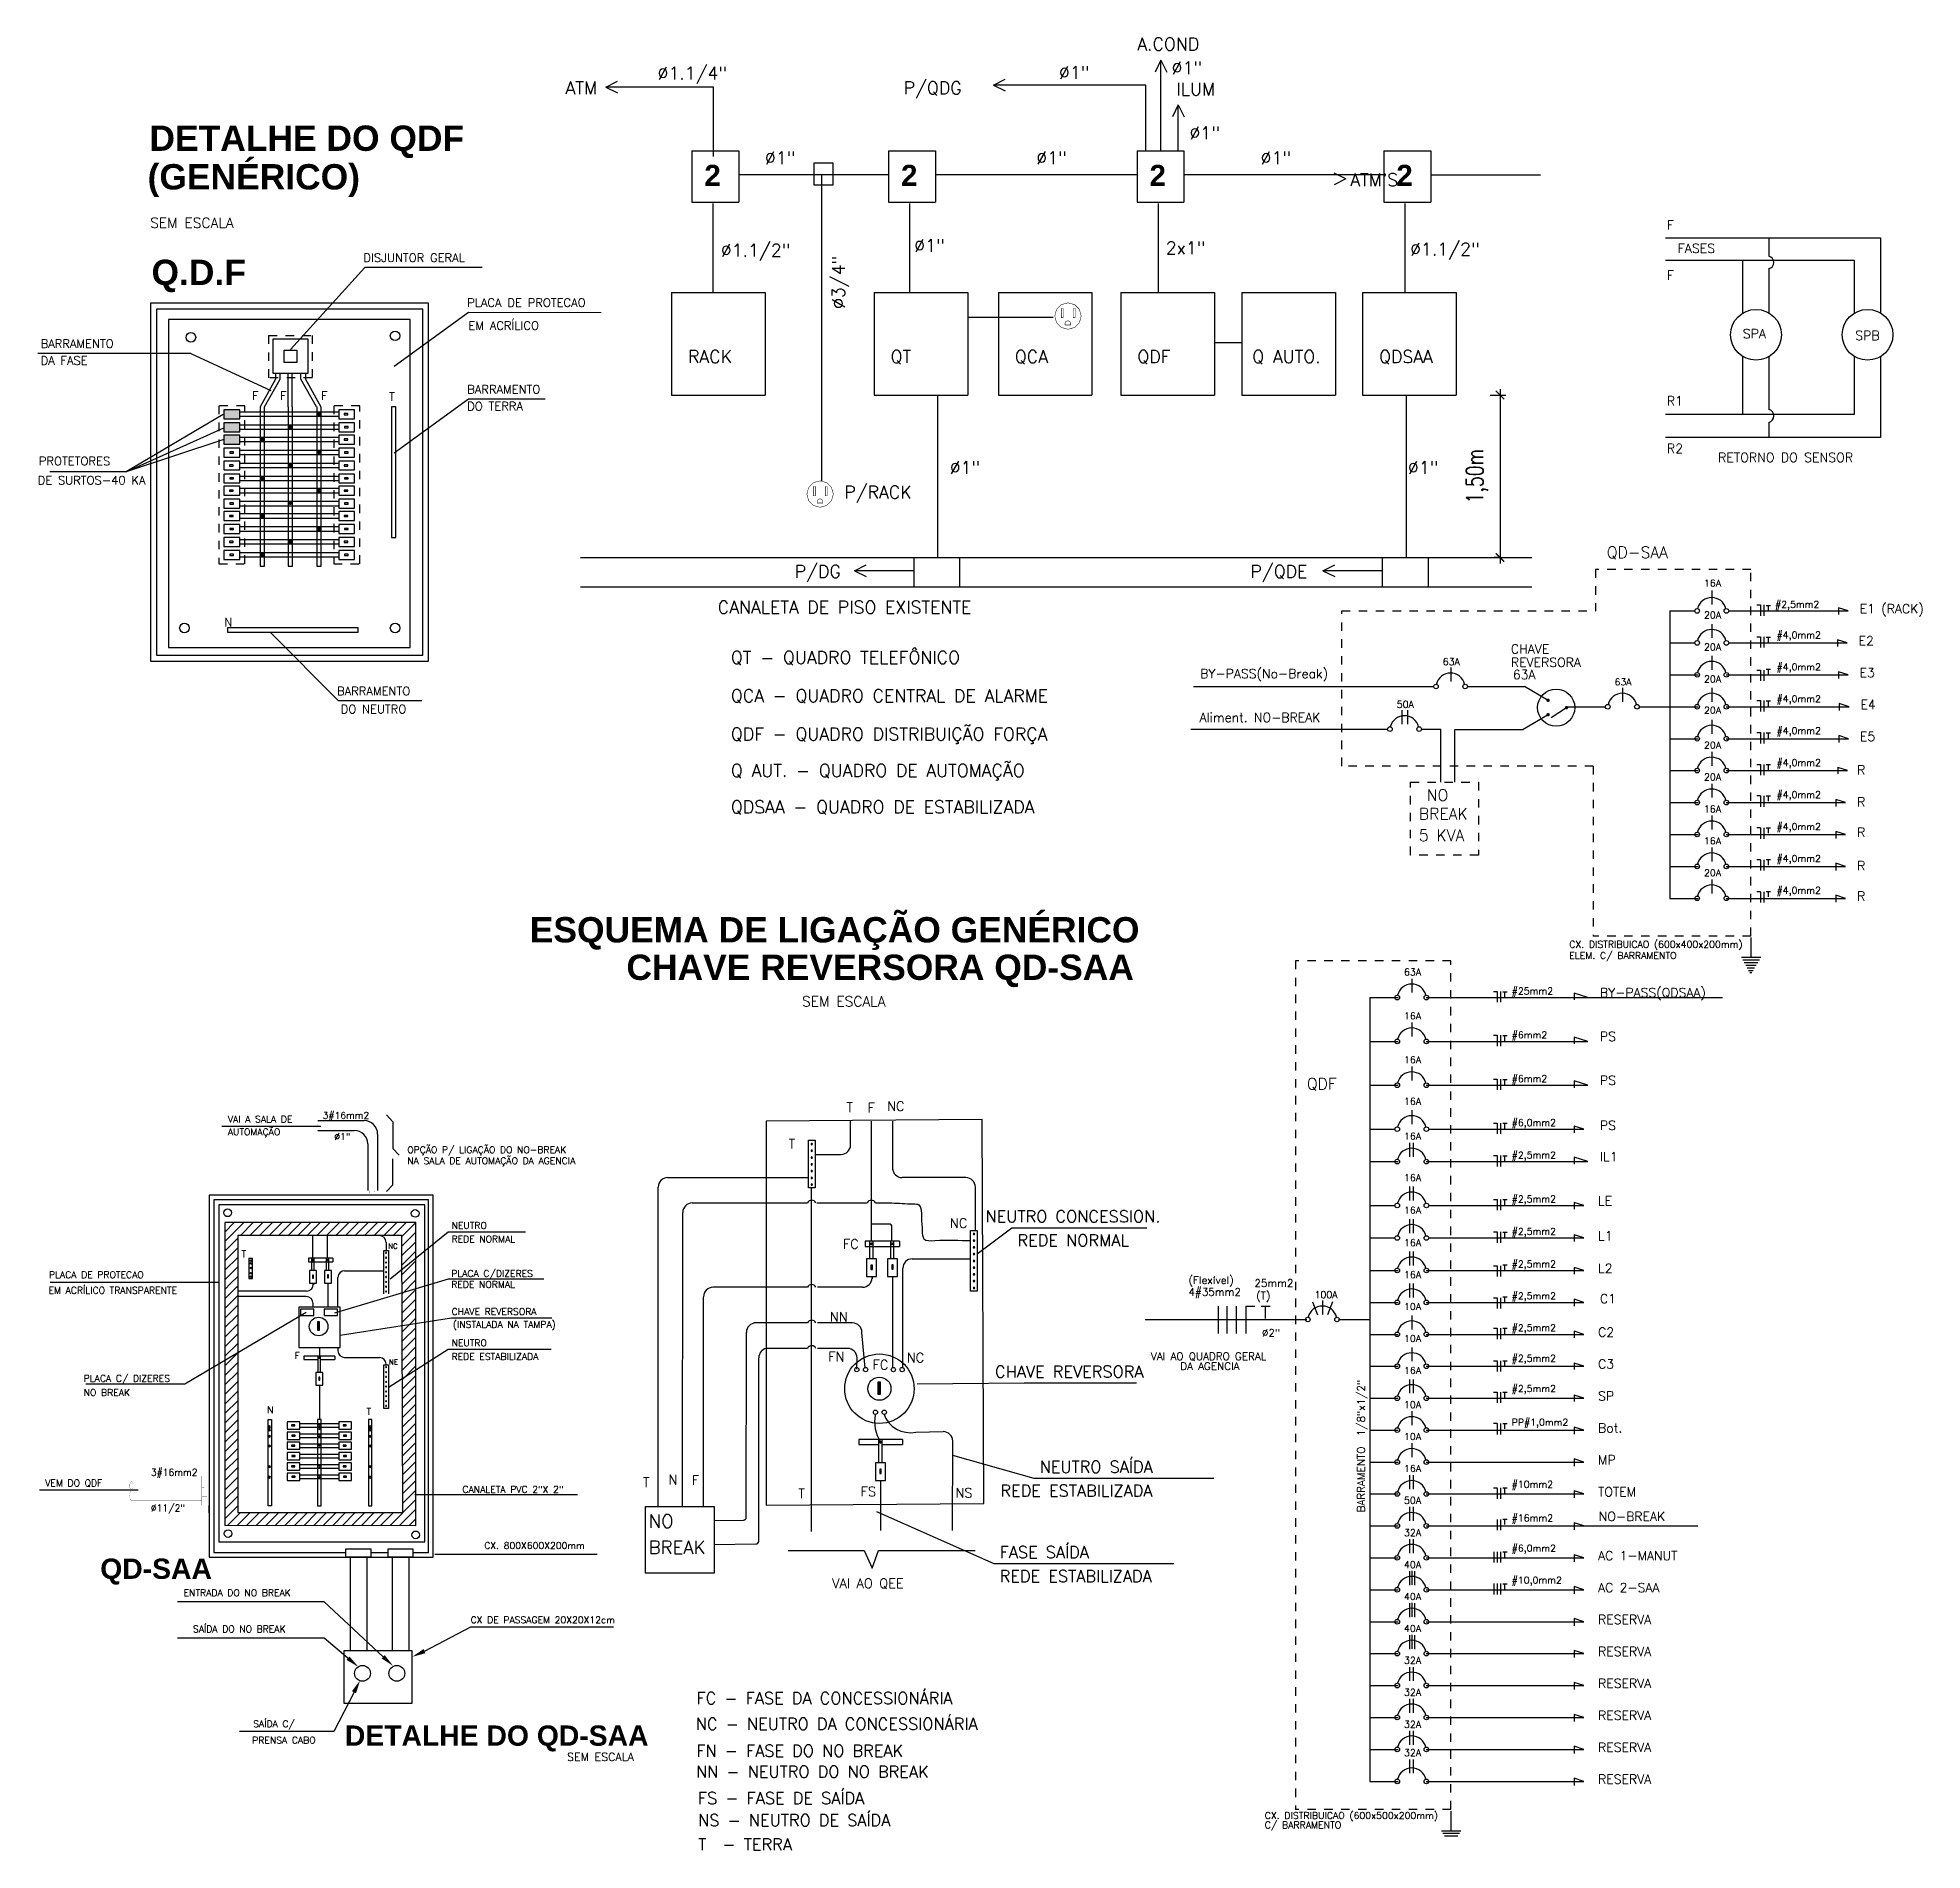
# Model space of a CAD drawing. Extents: x 16 to 124, y 36 to 90.
# Drawn here: x 15.65 to 37.96, y 68.08 to 89.54 of the extents above; entities that cross this region are included whole.
import ezdxf
from ezdxf.enums import TextEntityAlignment as Align

# ---------------------------------------------------------------- set-up
doc = ezdxf.new("R2010")
doc.units = 0
doc.header["$LTSCALE"] = 0.02
doc.header["$PDMODE"] = 2
doc.linetypes.add('HIDDEN', pattern=[0.375, 0.25, -0.125])
doc.linetypes.add('HIDDEN2', pattern=[0.1875, 0.125, -0.0625])
doc.layers.get('0').update_dxf_attribs({"linetype": 'CONTINUOUS'})
doc.layers.get('DEFPOINTS').update_dxf_attribs({"linetype": 'CONTINUOUS'})
for name, color, linetype in [('20TEXTO_02', 1, 'CONTINUOUS'), ('25FIACAO', 1, 'CONTINUOUS'), ('30-LUMINARIA', 5, 'CONTINUOUS'), ('3PLANO', 5, 'CONTINUOUS'), ('42-FIACAO', 2, 'CONTINUOUS'), ('42-TEXTO', 1, 'CONTINUOUS'), ('50-TUB1', 2, 'CONTINUOUS'), ('AF-DADOS', 1, 'CONTINUOUS'), ('ARQUITETURA20', 1, 'CONTINUOUS'), ('CANALETA_NOVA', 2, 'CONTINUOUS'), ('COTASACH20', 1, 'CONTINUOUS'), ('DETALHES_CTR50', 2, 'CONTINUOUS'), ('ELETRICO35', 5, 'CONTINUOUS'), ('ELETRODUTO60', 2, 'CONTINUOUS'), ('ESQUADRIA-F', 6, 'CONTINUOUS'), ('LAYER_1', 7, 'CONTINUOUS'), ('LINHAS10', 6, 'CONTINUOUS'), ('MARGEM80', 6, 'CONTINUOUS'), ('SETA', 1, 'CONTINUOUS'), ('SETASCOTAS10', 6, 'CONTINUOUS'), ('TEXTO', 7, 'CONTINUOUS'), ('TEXTO_05', 2, 'CONTINUOUS'), ('TOMADAS30', 5, 'CONTINUOUS'), ('TRACO', 1, 'HIDDEN'), ('TUBAPA-40', 3, 'CONTINUOUS')]:
    doc.layers.add(name, color=color, linetype=linetype)
doc.styles.add('COTAS', font='romans.shx', dxfattribs={"width": 0.75})
doc.styles.add('ROMANS', font='simplex.shx')
doc.styles.add('SANSSERIFBOLD', font='sasb____.pfb', dxfattribs={"height": 0.5})
doc.dimstyles.new('COTAS_50', dxfattribs={"dimscale": 50, "dimtxt": 0.002, "dimasz": 0.001, "dimexe": 0.0007, "dimexo": 0.004, "dimgap": 0.0015, "dimtad": 1, "dimzin": 0, "dimdsep": 46, "dimtxsty": 'COTAS', "dimblk1": 'ARCHTICK', "dimblk2": 'ARCHTICK', "dimsah": 1, "dimcen": 0.003, "dimdle": 0.0007, "dimaunit": 1, "dimadec": 0, "dimazin": 0, "dimtfac": 1, "dimtdec": 0, "dimtix": 1, "dimtmove": 0, "dimatfit": 3, "dimldrblk": 'ARCHTICK', "dimfxl": 1, "dimtolj": 1, "dimtzin": 0, "dimarcsym": 0})

msp = doc.modelspace()

# ---------------------------------------------------------------- texts
at = {"layer": '20TEXTO_02', "style": 'ROMANS'}
for s, height, p in [('DISJUNTOR GERAL', 0.1, (19.50952, 86.88308)), ('PLACA DE PROTECAO', 0.1, (20.73807, 86.35182)), ('EM ACRÍLICO', 0.1, (20.75236, 86.08047)), ('BARRAMENTO', 0.1, (15.68814, 85.86668)), ('DA FASE', 0.1, (15.68814, 85.66673)), ('F', 0.1, (18.19238, 85.25029)), ('F', 0.1, (18.52331, 85.25029)), ('F', 0.1, (19.00803, 85.25029)), ('T', 0.1, (19.81303, 85.23786)), ('BARRAMENTO', 0.1, (20.73807, 85.32596)), ('DO TERRA', 0.1, (20.73807, 85.12601)), ('PROTETORES ', 0.1, (15.66775, 84.47666)), ('DE SURTOS-40 KA', 0.1, (15.65379, 84.24918)), ('N', 0.1, (17.86503, 82.56857)), ('BARRAMENTO', 0.1, (19.1978, 81.75373)), ('DO NEUTRO', 0.1, (19.24068, 81.5395)), ('VAI A SALA DE', 0.08, (17.90477, 76.69487)), ('3#16mm2', 0.08, (19.02695, 76.73993)), ('T', 0.112, (25.22855, 76.81942)), ('F', 0.112, (25.47801, 76.81503)), ('NC', 0.112, (25.70821, 76.83244)), ('AUTOMAÇÃO', 0.08, (17.90477, 76.54464)), ('%%c1"', 0.08, (19.16464, 76.48895)), ('OPÇÃO P/ LIGAÇÃO DO NO-BREAK ', 0.08, (20.02935, 76.33304)), ('NA SALA DE AUTOMAÇÃO DA AGENCIA', 0.08, (20.02935, 76.20333)), ('T', 0.112, (24.54404, 76.38691)), ('NEUTRO CONCESSION.', 0.14, (26.87354, 75.51428)), ('NEUTRO', 0.08, (20.55247, 75.43738)), ('NC', 0.112, (26.45173, 75.44886)), ('REDE NORMAL', 0.08, (20.55247, 75.2759)), ('FC', 0.112, (25.18555, 75.2016)), ('REDE NORMAL', 0.14, (27.25125, 75.2317)), ('T', 0.08, (18.06828, 75.09962)), ('PLACA C/DIZERES', 0.08, (20.54925, 74.86814)), ('EM ACRÍLICO TRANSPARENTE', 0.08, (15.78228, 74.66933)), ('PLACA DE PROTECAO', 0.08, (15.78771, 74.85391)), ('REDE NORMAL', 0.08, (20.54925, 74.73861)), ('CHAVE REVERSORA', 0.08, (20.55409, 74.41731)), ('(INSTALADA NA TAMPA)', 0.08, (20.56863, 74.26486)), ('NN', 0.112, (25.03196, 74.34039)), ('NEUTRO', 0.08, (20.55247, 74.047)), ('REDE ESTABILIZADA', 0.08, (20.55247, 73.88553)), ('FN', 0.112, (25.01039, 73.86805)), ('FC', 0.112, (25.53586, 73.77255)), ('NC', 0.112, (25.94172, 73.85671)), ('PLACA C/ DIZERES', 0.08, (16.19847, 73.62694)), ('CHAVE REVERSORA', 0.14, (26.98596, 73.67669)), ('NO BREAK', 0.08, (16.19847, 73.45925)), ('N', 0.08, (18.37019, 73.2537)), ('T', 0.08, (19.5454, 73.23542)), ('NEUTRO SAÍDA', 0.14, (27.51462, 72.55003)), ('3#16mm2', 0.08, (16.99365, 72.51513)), ('N', 0.112, (23.12109, 72.41202)), ('F', 0.112, (23.39602, 72.4057)), ('VEM DO QDF', 0.08, (15.7428, 72.38887)), ('CANALETA PVC 2"X 2"', 0.08, (20.68195, 72.31287)), ('T', 0.112, (22.81904, 72.38083)), ('T', 0.112, (24.65859, 72.24724)), ('FS', 0.112, (25.39524, 72.27224)), ('NS', 0.112, (26.51812, 72.25567)), ('REDE ESTABILIZADA', 0.14, (27.04964, 72.26745)), ('%%c11/2"', 0.08, (16.99365, 72.09272)), ('NO ', 0.1568, (22.88663, 71.89786)), ('CX. 800X600X200mm ', 0.08, (20.94029, 71.64826)), ('BREAK', 0.1568, (22.88663, 71.5885)), ('FASE SAÍDA', 0.14, (27.04118, 71.53896)), ('REDE ESTABILIZADA', 0.14, (27.04118, 71.25638)), ('ENTRADA DO NO BREAK ', 0.08, (17.38122, 71.08887)), ('VAI AO QEE', 0.112, (25.05855, 71.18496)), ('SAÍDA DO NO BREAK ', 0.08, (17.49187, 70.65984)), ('CX DE PASSAGEM 20X20X12cm', 0.08, (20.77901, 70.76796)), ('FC - FASE DA CONCESSIONÁRIA', 0.14, (23.45279, 69.81093)), ('SAÍDA C/', 0.08, (18.20501, 69.53757)), ('NC - NEUTRO DA CONCESSIONÁRIA', 0.14, (23.44352, 69.50643)), ('PRENSA CABO', 0.08, (18.19289, 69.34373)), ('FN - FASE DO NO BREAK', 0.14, (23.45091, 69.18847)), ('NN - NEUTRO DO NO BREAK', 0.14, (23.4468, 68.94043)), ('FS - FASE DE SAÍDA', 0.14, (23.46964, 68.62828)), ('NS - NEUTRO DE SAÍDA', 0.14, (23.47244, 68.36621)), ('T  - TERRA', 0.14, (23.47244, 68.08005))]:
    msp.add_text(s, height=height, dxfattribs=at).set_placement(p)
at = {"layer": '25FIACAO', "ltscale": 0.8, "style": 'ROMANS'}
for s, height, p in [('16A', 0.081, (35.37827, 83.04065)), ('#2,5mm2 ', 0.081, (36.21972, 82.78872)), ('E1 (RACK)', 0.108, (37.22215, 82.72383)), ('20A', 0.081, (35.37827, 82.66265)), ('CHAVE ', 0.108, (33.0931, 82.24812)), ('20A', 0.081, (35.37827, 82.28384)), ('#4,0mm2 ', 0.081, (36.23819, 82.42719)), ('E2', 0.108, (37.20906, 82.34583)), ('63A', 0.081, (32.28648, 82.11151)), ('REVERSORA', 0.108, (33.0931, 82.08978)), ('#4,0mm2 ', 0.081, (36.23819, 82.04919)), ('BY-PASS(No-Break)', 0.108, (29.41517, 81.95619)), ('63A', 0.108, (33.11521, 81.94508)), ('63A', 0.081, (34.32021, 81.87163)), ('20A', 0.081, (35.37827, 81.90665)), ('E3', 0.108, (37.22052, 81.96783)), ('50A', 0.081, (31.74189, 81.60662)), ('#4,0mm2 ', 0.081, (36.23819, 81.67143)), ('E4', 0.108, (37.23075, 81.58983)), ('Aliment. NO-BREAK', 0.108, (29.40759, 81.4372)), ('20A', 0.081, (35.37827, 81.53674)), ('20A', 0.081, (35.37827, 81.12342)), ('#4,0mm2 ', 0.081, (36.23819, 81.29319)), ('E5', 0.108, (37.22512, 81.21183)), ('#4,0mm2 ', 0.081, (36.23819, 80.91519)), ('20A', 0.081, (35.37827, 80.74542)), ('R', 0.108, (37.19059, 80.81548)), ('#4,0mm2 ', 0.081, (36.23819, 80.53719)), ('R', 0.108, (37.19059, 80.43748)), ('16A', 0.081, (35.37827, 80.36742)), ('#4,0mm2 ', 0.081, (36.23819, 80.15919)), ('R', 0.108, (37.19059, 80.07783)), ('16A', 0.081, (35.37827, 79.98942)), ('#4,0mm2 ', 0.081, (36.23819, 79.78119)), ('20A', 0.081, (35.37827, 79.61142)), ('R', 0.108, (37.19059, 79.68148)), ('#4,0mm2 ', 0.081, (36.23819, 79.40319)), ('R', 0.108, (37.19059, 79.32183)), ('CX. DISTRIBUICAO (600x400x200mm)', 0.081, (33.78304, 78.7658)), ('ELEM. C/ BARRAMENTO', 0.081, (33.78304, 78.63238)), ('63A', 0.081, (31.82746, 78.43688)), ('#25mm2 ', 0.081, (33.10243, 78.21219)), ('BY-PASS(QDSAA)', 0.108, (34.14686, 78.18024)), ('16A', 0.081, (31.82746, 77.91756)), ('#6mm2 ', 0.081, (33.10243, 77.69287)), ('PS', 0.108, (34.14686, 77.66092)), ('16A', 0.081, (31.82746, 77.39823)), ('#6mm2 ', 0.081, (33.10243, 77.17354)), ('PS', 0.108, (34.14686, 77.14159)), ('16A', 0.081, (31.82746, 76.90614)), ('#6,0mm2 ', 0.081, (33.10243, 76.65422)), ('16A', 0.081, (31.82746, 76.49434)), ('PS', 0.108, (34.14686, 76.60781)), ('#2,5mm2 ', 0.081, (33.10243, 76.26965)), ('IL1', 0.108, (34.14686, 76.2377)), ('16A', 0.081, (31.82746, 76.00225)), ('16A', 0.081, (31.82746, 75.61768)), ('#2,5mm2 ', 0.081, (33.10243, 75.75032)), ('LE', 0.108, (34.12468, 75.71424)), ('#2,5mm2 ', 0.081, (33.10243, 75.36575)), ('L1', 0.108, (34.12468, 75.30086)), ('16A', 0.081, (31.82746, 75.2323)), ('#2,5mm2 ', 0.081, (33.10243, 74.98119)), ('L2', 0.108, (34.12468, 74.91629)), ('4#35mm2 ', 0.09, (29.27591, 74.64563)), ('(Flexível)', 0.09, (29.27591, 74.78477)), ('25mm2', 0.09, (30.05633, 74.7497)), ('16A', 0.081, (31.82746, 74.8543)), ('(T)', 0.09, (30.07627, 74.60103)), ('100A', 0.081, (30.76939, 74.61755)), ('10A', 0.081, (31.82746, 74.47712)), ('#2,5mm2 ', 0.081, (33.10243, 74.60319)), ('C1', 0.108, (34.14686, 74.55678)), ('#2,5mm2 ', 0.081, (33.10243, 74.22519)), ('%%C2"', 0.09, (30.14497, 74.16104)), ('10A', 0.081, (31.82746, 74.09912)), ('C2', 0.108, (34.12468, 74.16029)), ('VAI AO QUADRO GERAL ', 0.09, (28.83194, 73.88382)), ('DA AGENCIA', 0.09, (29.17857, 73.76643)), ('#2,5mm2 ', 0.081, (33.10243, 73.86365)), ('C3', 0.108, (34.12468, 73.78229)), ('16A', 0.081, (31.82746, 73.7203)), ('10A', 0.081, (31.82746, 73.31588)), ('#2,5mm2 ', 0.081, (33.10243, 73.50593)), ('SP', 0.108, (34.12468, 73.40429)), ('PP#1,0mm2 ', 0.081, (33.10243, 73.10765)), ('10A', 0.081, (31.82746, 72.93788)), ('Bot.', 0.108, (34.12468, 73.02629)), ('MP', 0.108, (34.12468, 72.64829)), ('16A', 0.081, (31.82746, 72.55988)), ('#10mm2 ', 0.081, (33.10243, 72.37193)), ('TOTEM', 0.108, (34.12468, 72.27029)), ('50A', 0.081, (31.82746, 72.18188)), ('#16mm2 ', 0.081, (33.10243, 71.97365)), ('NO-BREAK', 0.108, (34.13257, 71.97878)), ('32A', 0.081, (31.82746, 71.79982)), ('#6,0mm2 ', 0.081, (33.10243, 71.61593)), ('AC 1-MANUT', 0.108, (34.12468, 71.51429)), ('40A', 0.081, (31.82746, 71.42182)), ('#10,0mm2 ', 0.081, (33.10243, 71.23793)), ('AC 2-SAA', 0.108, (34.12468, 71.13629)), ('40A', 0.081, (31.82746, 71.04382)), ('40A', 0.081, (31.82746, 70.66582)), ('RESERVA', 0.108, (34.12468, 70.75829)), ('32A', 0.081, (31.82746, 70.28782)), ('RESERVA', 0.108, (34.12468, 70.38029)), ('RESERVA', 0.108, (34.12468, 70.00229)), ('32A', 0.081, (31.82746, 69.90982)), ('32A', 0.081, (31.82746, 69.53182)), ('RESERVA', 0.108, (34.12468, 69.62429)), ('32A', 0.081, (31.82746, 69.19486)), ('RESERVA', 0.108, (34.12468, 69.24629)), ('RESERVA', 0.108, (34.12468, 68.86829)), ('CX. DISTRIBUICAO (600x500x200mm)', 0.081, (30.17838, 68.45162)), ('C/ BARRAMENTO', 0.081, (30.17838, 68.33997))]:
    msp.add_text(s, height=height, dxfattribs=at).set_placement(p)
msp.add_text('BARRAMENTO  1/8"x1/2"', height=0.09, rotation=90, dxfattribs=at).set_placement((31.3642, 72.07989))
at = {"layer": '42-TEXTO'}
for s, height, style, p in [('F', 0.10903, 'ROMANS', (34.93896, 87.26689)), ('FASES', 0.109031, 'ROMANS', (35.06656, 86.99058)), ('Q.D.F', 0.3, 'SANSSERIFBOLD', (17.00112, 86.6105)), ('F', 0.10903, 'ROMANS', (34.93896, 86.67177)), ('SPA', 0.109031, 'ROMANS', (35.83728, 85.97991)), ('SPB', 0.109031, 'ROMANS', (37.1683, 85.95865)), ('R1', 0.109031, 'ROMANS', (34.93896, 85.18398)), ('R2', 0.109031, 'ROMANS', (34.93896, 84.62075)), ('RETORNO DO SENSOR', 0.1090313, 'ROMANS', (35.54508, 84.51448)), ('ESQUEMA DE LIGAÇÃO GENÉRICO ', 0.3, 'SANSSERIFBOLD', (21.47881, 78.82784)), ('CHAVE REVERSORA QD-SAA', 0.3, 'SANSSERIFBOLD', (22.62315, 78.38383)), ('QD-SAA', 0.24, 'SANSSERIFBOLD', (16.3944, 71.29361)), ('DETALHE DO QD-SAA', 0.24, 'SANSSERIFBOLD', (19.29006, 69.3181))]:
    msp.add_text(s, height=height, dxfattribs=dict(at, style=style)).set_placement(p)
at = {"layer": 'ARQUITETURA20', "style": 'ROMANS'}
for s, p in [('A.COND', (28.67024, 89.38845)), ('Ø1"', (29.0775, 89.10775)), ('ATM', (21.9013, 88.86917)), ('Ø1.1/4"', (22.99175, 89.04402)), ('P/QDG', (25.90368, 88.86917)), ('Ø1"', (27.74337, 89.05162)), ('ILUM', (29.13367, 88.85513)), ('Ø1"', (29.28815, 88.33585)), ('Ø1"', (24.26204, 88.04112)), ('Ø1"', (27.47586, 88.04112)), ('Ø1"', (30.13076, 88.04112)), ("ATM'S", (31.19187, 87.78077)), ('Ø1.1/2"', (23.74099, 86.94642)), ('Ø1"', (26.03007, 87.00256)), ('2x1"', (29.00728, 86.97449)), ('Ø1.1/2"', (31.90023, 86.96045)), ('RACK', (23.35197, 85.68773)), ('QT', (25.74962, 85.68773)), ('QCA', (27.22044, 85.68773)), ('QDF', (28.67112, 85.68773)), ('Q AUTO.', (30.03142, 85.68773)), ('QDSAA', (31.53217, 85.68773)), ('Ø1"', (26.45035, 84.37406)), ('Ø1"', (31.87358, 84.37406)), ('P/RACK', (25.20151, 84.08335)), ('P/DG', (24.61491, 83.14459)), ('P/QDE', (30.0088, 83.14459)), ('CANALETA DE PISO EXISTENTE', (23.70397, 82.72117)), ('QT - QUADRO TELEFÔNICO', (23.85893, 82.12635)), ('QCA - QUADRO CENTRAL DE ALARME', (23.85893, 81.67308)), ('QDF - QUADRO DISTRIBUIÇÃO FORÇA', (23.85893, 81.21982)), ('Q AUT. - QUADRO DE AUTOMAÇÃO', (23.85893, 80.78813)), ('QDSAA - QUADRO DE ESTABILIZADA', (23.85893, 80.35645))]:
    msp.add_text(s, height=0.150015, dxfattribs=at).set_placement(p)
msp.add_text('Ø3/4"', height=0.150015, rotation=90, dxfattribs=at).set_placement((25.20677, 86.32742))
at = {"layer": 'DETALHES_CTR50', "style": 'SANSSERIFBOLD'}
for p in [(23.54563, 87.90818), (25.87352, 87.90818), (28.81517, 87.90818), (31.73667, 87.90818)]:
    msp.add_text('2', height=0.25, dxfattribs=at).set_placement(p, align=Align.MIDDLE_LEFT)
at = {"layer": 'ELETRICO35', "ltscale": 0.6, "style": 'ROMANS'}
for s, p in [('QD-SAA', (34.22857, 83.37823)), ('NO', (32.09729, 80.50417)), ('BREAK', (32.00325, 80.28296)), ('5 KVA', (32.00325, 80.02816)), ('QDF', (30.67775, 77.08715))]:
    msp.add_text(s, height=0.135, dxfattribs=at).set_placement(p)
at = {"layer": 'TEXTO', "style": 'ROMANS'}
for s, p in [('NC', (19.80371, 75.2019)), ('NE', (19.81323, 73.83097))]:
    msp.add_text(s, height=0.06, dxfattribs=at).set_placement(p)
at = {"layer": 'TEXTO_05', "style": 'SANSSERIFBOLD'}
for s, p in [('DETALHE DO QDF', (16.97698, 88.19874)), ('(GENÉRICO)', (16.95493, 87.74161))]:
    msp.add_text(s, height=0.3, dxfattribs=at).set_placement(p)
at = {"layer": 'TOMADAS30', "style": 'ROMANS'}
for s, height, p in [('SEM ESCALA', 0.12, (16.98595, 87.28645)), ('SEM ESCALA', 0.12, (24.70189, 78.06992)), ('F', 0.08, (18.69483, 73.89772)), ('SEM ESCALA', 0.096, (21.92057, 69.13755))]:
    msp.add_text(s, height=height, dxfattribs=at).set_placement(p)

# ---------------------------------------------------------------- blocks, each defined once
blk = doc.blocks.new('_ARCHTICK')
at = {"color": 0, "linetype": 'ByBlock', "const_width": 0.15}
blk.add_lwpolyline([(-0.5, -0.5), (0.5, 0.5)], dxfattribs=at)
blk = doc.blocks.new('*D39')
at = {"color": 0, "linetype": 'ByBlock'}
for p, q in [((30.521, 85.258), (30.709, 85.258)), ((30.639, 85.328), (30.639, 83.265)), ((30.615, 83.335), (30.569, 83.335))]:
    blk.add_line(p, q, dxfattribs=at)
at = {"layer": 'DEFPOINTS', "color": 0, "linetype": 'ByBlock'}
for p in [(30.121, 85.258), (30.639, 83.335), (31.015, 83.335)]:
    blk.add_point(p, dxfattribs=at)
at = {"color": 0, "linetype": 'ByBlock', "xscale": 0.1, "yscale": 0.1, "zscale": 0.1}
for p, rotation in [((30.639, 85.258), 90), ((30.639, 83.335), 270)]:
    blk.add_blockref('_ARCHTICK', p, dxfattribs=dict(at, rotation=rotation))
at = {"color": 0, "linetype": 'ByBlock', "insert": (30.37, 84.297), "char_height": 0.2, "attachment_point": 5, "rotation": 90, "style": 'COTAS'}
blk.add_mtext('\\A1;1,50m', dxfattribs=at)

# ---------------------------------------------------------------- dimensions: what is measured, and where the dimension line sits
at = {"layer": 'ARQUITETURA20'}
dim = msp.add_linear_dim(base=(32.96414, 83.38466), p1=(32.44555, 85.30724), p2=(33.34036, 83.38466), angle=90, text='1,50m', dimstyle='COTAS_50', override={"dimscale": 100}, dxfattribs=at)
dim.commit()
dim.dimension.update_dxf_attribs({"geometry": '*D39', "text_midpoint": (32.6951, 84.34595), "insert": (2.3249, 0.04943)})

# ---------------------------------------------------------------- hatches: boundary and pattern name
at = {"layer": 'TUBAPA-40'}
h = msp.add_hatch(color=256, dxfattribs=at)
h.paths.add_polyline_path([(17.85873, 85.13309), (17.85873, 85.02788), (18.04558, 85.02788), (18.04558, 85.13309)])
h.paths.add_polyline_path([(17.85873, 84.97919), (17.85873, 84.87398), (18.04558, 84.87398), (18.04558, 84.97919)])
h.paths.add_polyline_path([(17.85873, 84.83299), (17.85873, 84.72778), (18.04558, 84.72778), (18.04558, 84.83299)])

# ---------------------------------------------------------------- linework, layer by layer
at = {"layer": '25FIACAO', "ltscale": 0.8}
for p, q in [((35.47164, 82.99309), (35.47164, 82.82826)), ((36.00555, 82.82399), (36.04829, 82.82399)), ((36.04829, 82.82399), (36.04829, 82.69591)), ((36.08865, 82.82399), (36.08865, 82.69591)), ((36.11477, 82.81715), (36.167, 82.81715)), ((36.13614, 82.81715), (36.13614, 82.75311)), ((35.47164, 82.59714), (35.47164, 82.4323)), ((36.00555, 82.44617), (36.04829, 82.44617)), ((36.04829, 82.44617), (36.04829, 82.31809)), ((36.08865, 82.44617), (36.08865, 82.31809)), ((36.11477, 82.44331), (36.167, 82.44331)), ((36.13614, 82.44331), (36.13614, 82.37926)), ((35.47164, 82.21914), (35.47164, 82.0543)), ((32.37985, 82.08126), (32.37985, 81.91643)), ((36.00555, 82.05193), (36.04829, 82.05193)), ((36.04829, 82.05193), (36.04829, 81.92385)), ((36.08865, 82.05193), (36.08865, 81.92385)), ((36.11477, 82.06279), (36.167, 82.06279)), ((36.13614, 82.06279), (36.13614, 81.99875)), ((34.41357, 81.84138), (34.41357, 81.67655)), ((35.47164, 81.84114), (35.47164, 81.6763)), ((36.00555, 81.69054), (36.04829, 81.69054)), ((36.04829, 81.69054), (36.04829, 81.56246)), ((36.08865, 81.69054), (36.08865, 81.56246)), ((36.11477, 81.68894), (36.167, 81.68894)), ((36.13614, 81.68894), (36.13614, 81.6249)), ((31.80279, 81.57637), (31.80279, 81.41153)), ((31.86771, 81.57637), (31.86771, 81.41153)), ((35.47164, 81.46314), (35.47164, 81.2983)), ((36.00555, 81.31254), (36.04829, 81.31254)), ((36.04829, 81.31254), (36.04829, 81.18446)), ((36.08865, 81.31254), (36.08865, 81.18446)), ((36.11477, 81.31094), (36.167, 81.31094)), ((36.13614, 81.31094), (36.13614, 81.2469)), ((35.47164, 81.08514), (35.47164, 80.9203)), ((36.00555, 80.93454), (36.04829, 80.93454)), ((36.04829, 80.93454), (36.04829, 80.80646)), ((36.08865, 80.93454), (36.08865, 80.80646)), ((36.11477, 80.93294), (36.167, 80.93294)), ((36.13614, 80.93294), (36.13614, 80.8689)), ((35.47164, 80.70714), (35.47164, 80.5423)), ((36.00555, 80.56539), (36.04829, 80.56539)), ((36.04829, 80.56157), (36.04829, 80.43349)), ((36.08865, 80.56157), (36.08865, 80.43349)), ((36.11477, 80.5638), (36.167, 80.5638)), ((36.13614, 80.5638), (36.13614, 80.49976)), ((35.47164, 80.32914), (35.47164, 80.1643)), ((36.00555, 80.18739), (36.04829, 80.18739)), ((36.04829, 80.18357), (36.04829, 80.05549)), ((36.08865, 80.18357), (36.08865, 80.05549)), ((36.11477, 80.1858), (36.167, 80.1858)), ((36.13614, 80.1858), (36.13614, 80.12176)), ((35.47164, 79.95114), (35.47164, 79.7863)), ((36.00555, 79.80939), (36.04829, 79.80939)), ((36.04829, 79.80557), (36.04829, 79.67749)), ((36.08865, 79.80557), (36.08865, 79.67749)), ((36.11477, 79.8078), (36.167, 79.8078)), ((36.13614, 79.8078), (36.13614, 79.74376)), ((35.47164, 79.57314), (35.47164, 79.4083)), ((36.00555, 79.43139), (36.04829, 79.43139)), ((36.04829, 79.42757), (36.04829, 79.29949)), ((36.08865, 79.42757), (36.08865, 79.29949)), ((36.11477, 79.4298), (36.167, 79.4298)), ((36.13614, 79.4298), (36.13614, 79.36576)), ((35.93403, 78.88439), (35.93403, 78.65101)), ((35.82249, 78.65178), (36.05137, 78.65178)), ((35.83867, 78.62208), (36.03388, 78.62208)), ((35.85565, 78.5909), (36.01553, 78.5909)), ((35.87344, 78.55824), (35.99629, 78.55824)), ((31.92082, 78.39861), (31.92082, 78.23377)), ((35.89123, 78.52557), (35.97706, 78.52557)), ((35.90659, 78.49736), (35.96045, 78.49736)), ((35.92034, 78.47212), (35.94559, 78.47212)), ((32.88826, 78.24764), (32.931, 78.24764)), ((32.931, 78.24764), (32.931, 78.11956)), ((32.97136, 78.24764), (32.97136, 78.11956)), ((32.99748, 78.24477), (33.04971, 78.24477)), ((33.01885, 78.24477), (33.01885, 78.18073)), ((31.92082, 77.87928), (31.92082, 77.71445)), ((32.88826, 77.72832), (32.931, 77.72832)), ((32.931, 77.72832), (32.931, 77.60023)), ((32.97136, 77.72832), (32.97136, 77.60023)), ((32.99748, 77.72545), (33.04971, 77.72545)), ((33.01885, 77.72545), (33.01885, 77.66141)), ((31.92082, 77.35996), (31.92082, 77.19512)), ((32.88826, 77.20899), (32.931, 77.20899)), ((32.931, 77.20899), (32.931, 77.08091)), ((32.97136, 77.20899), (32.97136, 77.08091)), ((32.99748, 77.20612), (33.04971, 77.20612)), ((33.01885, 77.20612), (33.01885, 77.14208)), ((31.92082, 76.84063), (31.92082, 76.6758)), ((32.88826, 76.68967), (32.931, 76.68967)), ((32.931, 76.68967), (32.931, 76.56158)), ((32.97136, 76.68967), (32.97136, 76.56158)), ((32.99748, 76.6868), (33.04971, 76.6868)), ((33.01885, 76.6868), (33.01885, 76.62276)), ((31.89264, 76.45606), (31.89264, 76.29123)), ((31.93773, 76.45606), (31.93773, 76.29123)), ((32.88826, 76.3051), (32.931, 76.3051)), ((32.931, 76.3051), (32.931, 76.17701)), ((32.97136, 76.3051), (32.97136, 76.17701)), ((32.99748, 76.30223), (33.04971, 76.30223)), ((33.01885, 76.30223), (33.01885, 76.23819)), ((31.89264, 75.93674), (31.89264, 75.7719)), ((31.93773, 75.93674), (31.93773, 75.7719)), ((32.88826, 75.78577), (32.931, 75.78577)), ((32.931, 75.78577), (32.931, 75.65769)), ((32.97136, 75.78577), (32.97136, 75.65769)), ((32.99748, 75.7829), (33.04971, 75.7829)), ((33.01885, 75.7829), (33.01885, 75.71886)), ((31.89264, 75.55217), (31.89264, 75.38734)), ((31.93773, 75.55217), (31.93773, 75.38734)), ((32.88826, 75.4012), (32.931, 75.4012)), ((32.931, 75.4012), (32.931, 75.27312)), ((32.97136, 75.4012), (32.97136, 75.27312)), ((32.99748, 75.39834), (33.04971, 75.39834)), ((33.01885, 75.39834), (33.01885, 75.3343)), ((31.89264, 75.1676), (31.89264, 75.00277)), ((31.93773, 75.1676), (31.93773, 75.00277)), ((32.88826, 75.00039), (32.931, 75.00039)), ((32.931, 75.00039), (32.931, 74.87231)), ((32.97136, 75.00039), (32.97136, 74.87231)), ((32.99748, 75.01125), (33.04971, 75.01125)), ((33.01885, 75.01125), (33.01885, 74.94721)), ((31.89264, 74.7896), (31.89264, 74.62477)), ((31.93773, 74.7896), (31.93773, 74.62477)), ((29.62808, 74.51997), (29.62808, 74.19976)), ((29.72898, 74.51997), (29.72898, 74.19976)), ((29.84148, 74.51997), (29.84148, 74.19976)), ((29.95398, 74.51997), (29.95398, 74.19976)), ((29.95398, 74.51997), (30.06082, 74.51997)), ((30.13614, 74.51997), (30.24298, 74.51997)), ((30.18413, 74.51997), (30.18413, 74.37747)), ((30.74311, 74.573), (30.80192, 74.41901)), ((30.86276, 74.5873), (30.86276, 74.42246)), ((30.98241, 74.573), (30.92359, 74.41901)), ((32.88826, 74.62239), (32.931, 74.62239)), ((32.931, 74.62239), (32.931, 74.49431)), ((32.97136, 74.62239), (32.97136, 74.49431)), ((32.99748, 74.63325), (33.04971, 74.63325)), ((33.01885, 74.63325), (33.01885, 74.56921)), ((31.92082, 74.4116), (31.92082, 74.24677)), ((32.88826, 74.261), (32.931, 74.261)), ((32.931, 74.261), (32.931, 74.13292)), ((32.97136, 74.261), (32.97136, 74.13292)), ((32.99748, 74.25941), (33.04971, 74.25941)), ((33.01885, 74.25941), (33.01885, 74.19537)), ((31.92082, 74.0336), (31.92082, 73.86877)), ((32.88826, 73.87594), (32.931, 73.87594)), ((32.931, 73.87594), (32.931, 73.74786)), ((32.97136, 73.87594), (32.97136, 73.74786)), ((32.99748, 73.87434), (33.04971, 73.87434)), ((33.01885, 73.87434), (33.01885, 73.8103)), ((31.89264, 73.6556), (31.89264, 73.49077)), ((31.93773, 73.6556), (31.93773, 73.49077)), ((32.88826, 73.505), (32.931, 73.505)), ((32.931, 73.505), (32.931, 73.37692)), ((32.97136, 73.505), (32.97136, 73.37692)), ((32.99748, 73.50341), (33.04971, 73.50341)), ((33.01885, 73.50341), (33.01885, 73.43937)), ((31.92082, 73.2776), (31.92082, 73.11277)), ((32.88826, 73.13586), (32.931, 73.13586)), ((32.931, 73.13204), (32.931, 73.00395)), ((32.97136, 73.13204), (32.97136, 73.00395)), ((32.99748, 73.13426), (33.04971, 73.13426)), ((33.01885, 73.13426), (33.01885, 73.07022)), ((31.92082, 72.8996), (31.92082, 72.73477)), ((31.89264, 72.5216), (31.89264, 72.35677)), ((31.93773, 72.5216), (31.93773, 72.35677)), ((32.88826, 72.371), (32.931, 72.371)), ((32.931, 72.371), (32.931, 72.24292)), ((32.97136, 72.371), (32.97136, 72.24292)), ((32.99748, 72.36941), (33.04971, 72.36941)), ((33.01885, 72.36941), (33.01885, 72.30537)), ((31.89264, 72.14607), (31.89264, 71.98123)), ((31.93773, 72.14607), (31.93773, 71.98123)), ((32.931, 71.99804), (32.931, 71.86995)), ((32.97136, 71.99804), (32.97136, 71.86995)), ((32.99748, 72.00026), (33.04971, 72.00026)), ((33.01885, 72.00026), (33.01885, 71.93622)), ((31.89264, 71.76154), (31.89264, 71.59671)), ((31.93773, 71.76154), (31.93773, 71.59671)), ((32.89064, 71.615), (32.89064, 71.48692)), ((32.931, 71.615), (32.931, 71.48692)), ((32.97136, 71.615), (32.97136, 71.48692)), ((32.99748, 71.61341), (33.04971, 71.61341)), ((33.01885, 71.61341), (33.01885, 71.54937)), ((31.89264, 71.38354), (31.89264, 71.21871)), ((31.92082, 71.3876), (31.92082, 71.22277)), ((31.95123, 71.38354), (31.95123, 71.21871)), ((32.89064, 71.237), (32.89064, 71.10892)), ((32.931, 71.237), (32.931, 71.10892)), ((32.97136, 71.237), (32.97136, 71.10892)), ((32.99748, 71.23541), (33.04971, 71.23541)), ((33.01885, 71.23541), (33.01885, 71.17137)), ((31.89264, 71.00554), (31.89264, 70.84071)), ((31.92082, 71.0096), (31.92082, 70.84477)), ((31.95123, 71.00554), (31.95123, 70.84071)), ((31.89264, 70.62754), (31.89264, 70.46271)), ((31.92082, 70.6316), (31.92082, 70.46677)), ((31.95123, 70.62754), (31.95123, 70.46271)), ((31.89264, 70.24954), (31.89264, 70.08471)), ((31.93773, 70.24954), (31.93773, 70.08471)), ((31.89264, 69.87154), (31.89264, 69.70671)), ((31.93773, 69.87154), (31.93773, 69.70671)), ((31.89264, 69.49354), (31.89264, 69.32871)), ((31.93773, 69.49354), (31.93773, 69.32871)), ((31.89264, 69.15659), (31.89264, 68.99175)), ((31.93773, 69.15659), (31.93773, 68.99175)), ((32.38322, 68.54517), (32.38322, 68.31179)), ((32.27168, 68.31256), (32.50055, 68.31256)), ((32.28785, 68.28287), (32.48307, 68.28287)), ((32.30483, 68.25169), (32.46471, 68.25169))]:
    msp.add_line(p, q, dxfattribs=at)
for centre in [(35.29768, 82.75184), (35.64334, 82.75184), (35.29768, 82.37384), (35.64334, 82.37384), (32.20589, 81.85796), (32.55155, 81.85796), (35.29768, 81.99584), (35.64334, 81.99584), (34.23961, 81.61808), (34.58527, 81.61808), (35.29768, 81.61784), (35.64334, 81.61784), (31.66129, 81.35307), (32.00695, 81.35307), (35.29768, 81.23984), (35.64334, 81.23984), (35.29768, 80.86184), (35.64334, 80.86184), (35.29768, 80.48384), (35.64334, 80.48384), (35.29768, 80.10584), (35.64334, 80.10584), (35.29768, 79.72784), (35.64334, 79.72784), (35.29768, 79.34984), (35.64334, 79.34984), (31.74686, 78.17531), (32.09252, 78.17531), (31.74686, 77.65598), (32.09252, 77.65598), (31.74686, 77.13666), (32.09252, 77.13666), (31.74686, 76.61733), (32.09252, 76.61733), (31.74686, 76.23276), (32.09252, 76.23276), (31.74686, 75.71344), (32.09252, 75.71344), (31.74686, 75.32887), (32.09252, 75.32887), (31.74686, 74.9443), (32.09252, 74.9443), (31.74686, 74.5663), (32.09252, 74.5663), (30.6888, 74.364), (31.03446, 74.364), (31.74686, 74.1883), (32.09252, 74.1883), (31.74686, 73.8103), (32.09252, 73.8103), (31.74686, 73.4323), (32.09252, 73.4323), (31.74686, 73.0543), (32.09252, 73.0543), (31.74686, 72.6763), (32.09252, 72.6763), (31.74686, 72.2983), (32.09252, 72.2983), (31.74686, 71.9203), (32.09252, 71.9203), (31.74686, 71.5423), (32.09252, 71.5423), (31.74686, 71.1643), (32.09252, 71.1643), (31.74686, 70.7863), (32.09252, 70.7863), (31.74686, 70.4083), (32.09252, 70.4083), (31.74686, 70.0303), (32.09252, 70.0303), (31.74686, 69.6523), (32.09252, 69.6523), (31.74686, 69.2743), (32.09252, 69.2743), (31.74686, 68.8963), (32.09252, 68.8963)]:
    msp.add_circle(centre, 0.02744, dxfattribs=at)
for centre in [(35.46947, 82.7386), (35.46947, 82.3606), (35.46947, 81.9826), (32.37768, 81.84472), (34.4114, 81.60484), (35.46947, 81.6046), (31.83308, 81.33983), (35.46947, 81.2266), (35.46947, 80.8486), (35.46947, 80.4706), (35.46947, 80.0926), (35.46947, 79.7146), (35.46947, 79.3366), (31.91865, 78.16207), (31.91865, 77.64274), (31.91865, 77.12342), (31.91865, 76.60409), (31.91865, 76.21952), (31.91865, 75.7002), (31.91865, 75.31563), (31.91865, 74.93106), (30.86059, 74.35076), (31.91865, 74.55306), (31.91865, 74.17506), (31.91865, 73.79706), (31.91865, 73.41906), (31.91865, 73.04106), (31.91865, 72.66306), (31.91865, 72.28506), (31.91865, 71.90706), (31.91865, 71.52906), (31.91865, 71.15106), (31.91865, 70.77306), (31.91865, 70.39506), (31.91865, 70.01706), (31.91865, 69.63906), (31.91865, 69.26106), (31.91865, 68.88306)]:
    msp.add_arc(centre, 0.1723, 13.407267, 166.459361, dxfattribs=at)
at = {"layer": '30-LUMINARIA'}
for centre in [(35.9941, 86.02166), (37.31448, 86.02166)]:
    msp.add_circle(centre, 0.3, dxfattribs=at)
at = {"layer": '3PLANO'}
for p, q in [((23.3991, 88.19919), (23.3991, 87.59279)), ((23.3991, 88.19919), (23.95312, 88.19919)), ((23.95312, 88.19919), (23.95312, 87.59279)), ((25.727, 88.19919), (25.727, 87.59279)), ((25.727, 88.19919), (26.28101, 88.19919)), ((26.28101, 88.19919), (26.28101, 87.59279)), ((28.66865, 88.19919), (28.66865, 87.59279)), ((28.66865, 88.19919), (29.22266, 88.19919)), ((29.22266, 88.19919), (29.22266, 87.59279)), ((31.59014, 88.19919), (31.59014, 87.59279)), ((31.59014, 88.19919), (32.14416, 88.19919)), ((32.14416, 88.19919), (32.14416, 87.59279)), ((23.3991, 87.59279), (23.95312, 87.59279)), ((25.727, 87.59279), (26.28101, 87.59279)), ((28.66865, 87.59279), (29.22266, 87.59279)), ((31.59014, 87.59279), (32.14416, 87.59279)), ((23.15732, 86.52004), (23.15732, 85.30724)), ((23.15732, 86.52004), (24.26535, 86.52004)), ((24.26535, 86.52004), (24.26535, 85.30724)), ((25.55497, 86.52004), (25.55497, 85.30724)), ((25.55497, 86.52004), (26.663, 86.52004)), ((26.663, 86.52004), (26.663, 85.30724)), ((27.02579, 86.52004), (27.02579, 85.30724)), ((27.02579, 86.52004), (28.13382, 86.52004)), ((28.13382, 86.52004), (28.13382, 85.30724)), ((28.47647, 86.52004), (28.47647, 85.30724)), ((28.47647, 86.52004), (29.5845, 86.52004)), ((29.5845, 86.52004), (29.5845, 85.30724)), ((29.907, 86.52004), (29.907, 85.30724)), ((29.907, 86.52004), (31.01502, 86.52004)), ((31.01502, 86.52004), (31.01502, 85.30724)), ((31.33752, 86.52004), (31.33752, 85.30724)), ((31.33752, 86.52004), (32.44555, 86.52004)), ((32.44555, 86.52004), (32.44555, 85.30724)), ((23.15732, 85.30724), (24.26535, 85.30724)), ((25.55497, 85.30724), (26.663, 85.30724)), ((27.02579, 85.30724), (28.13382, 85.30724)), ((28.47647, 85.30724), (29.5845, 85.30724)), ((29.907, 85.30724), (31.01502, 85.30724)), ((31.33752, 85.30724), (32.44555, 85.30724))]:
    msp.add_line(p, q, dxfattribs=at)
at = {"layer": '42-FIACAO', "const_width": 0.025}
for points in [[(18.97077, 85.07964, 1), (18.99577, 85.07964, 1)], [(18.30103, 84.78419, 1), (18.32603, 84.78419, 1)], [(18.63196, 84.93226, 1), (18.65696, 84.93226, 1)], [(18.97077, 84.63508, 1), (18.99577, 84.63508, 1)], [(18.30103, 84.32524, 1), (18.32603, 84.32524, 1)], [(18.63196, 84.47203, 1), (18.65696, 84.47203, 1)], [(18.97077, 84.17845, 1), (18.99577, 84.17845, 1)], [(18.30103, 83.87521, 1), (18.32603, 83.87521, 1)], [(18.63196, 84.03166, 1), (18.65696, 84.03166, 1)], [(18.97077, 83.72131, 1), (18.99577, 83.72131, 1)], [(18.30103, 83.41806, 1), (18.32603, 83.41806, 1)], [(18.63196, 83.57452, 1), (18.65696, 83.57452, 1)]]:
    msp.add_lwpolyline(points, format="xyb", close=True, dxfattribs=at)
at = {"layer": '50-TUB1'}
for p, q in [((25.27406, 76.40971), (25.27406, 76.71381)), ((25.52496, 75.29169), (25.52496, 76.71381)), ((25.77586, 76.13453), (25.77586, 76.71381)), ((24.85622, 76.31905), (25.16411, 76.31905)), ((22.99735, 72.14965), (22.99886, 75.93187)), ((23.11086, 76.04387), (24.77782, 76.04387)), ((24.81313, 71.85487), (24.8153, 75.92339)), ((26.64186, 76.04387), (25.88581, 76.04387)), ((26.75406, 75.41591), (26.75386, 75.93187)), ((23.28797, 72.14965), (23.28935, 75.63198)), ((23.40135, 75.74398), (24.768, 75.74398)), ((24.87818, 75.74398), (25.47411, 75.74398)), ((25.73261, 75.49335), (25.525, 75.49335)), ((25.76621, 75.29169), (25.76621, 75.45975)), ((18.91283, 75.09121), (18.91283, 75.35727)), ((19.08516, 75.09121), (19.08516, 75.35727)), ((25.89445, 73.79847), (25.89473, 74.97018)), ((26.00673, 75.08218), (26.69778, 75.08218)), ((19.08939, 74.79318), (19.08939, 74.51114)), ((19.2074, 74.51114), (19.2074, 74.86156)), ((19.28713, 74.94156), (19.7503, 74.94156)), ((24.768, 74.7454), (23.64741, 74.7454)), ((25.41871, 74.7454), (24.88471, 74.7454)), ((25.77214, 74.87444), (25.77214, 73.79375)), ((18.83667, 74.70101), (18.02202, 74.70101)), ((18.83356, 74.63515), (18.02202, 74.63515)), ((18.91382, 74.51114), (18.91382, 74.55515)), ((23.53442, 72.14965), (23.53541, 74.6334)), ((24.768, 74.32292), (24.12983, 74.32292)), ((24.15442, 74.32292), (24.12983, 74.32292)), ((25.29919, 74.32292), (24.88475, 74.32292)), ((24.04152, 72.02227), (24.04242, 74.21092)), ((25.44783, 73.78873), (25.41119, 74.21092)), ((18.98935, 74.03102), (18.98935, 73.90401)), ((19.2074, 74.03102), (19.2074, 73.9938)), ((19.28713, 73.9138), (19.6992, 73.9138)), ((24.18989, 71.74002), (24.19078, 73.90946)), ((24.768, 74.02146), (24.27819, 74.02146)), ((25.24072, 74.02146), (24.8843, 74.02146)), ((25.35093, 73.777), (25.35272, 73.90946)), ((18.98807, 73.58631), (18.98807, 73.17983)), ((26.04935, 73.03066), (26.37383, 73.03666)), ((26.48372, 71.86419), (26.48583, 72.92466)), ((25.63029, 72.45894), (25.63029, 71.86419)), ((23.65997, 71.98399), (24.00838, 71.98869)), ((23.65997, 71.69974), (24.15674, 71.70644))]:
    msp.add_line(p, q, dxfattribs=at)
for centre, radius, start, end in [((25.16411, 76.43105), 0.112, 270, 0), ((25.88581, 76.15587), 0.112, 180, 270), ((23.11086, 75.93187), 0.112, 90, 180), ((26.64186, 75.93187), 0.112, 0, 90), ((23.40135, 75.63198), 0.112, 90, 180), ((24.81637, 75.72424), 0.05225, 22.433653, 157.797153), ((25.52248, 75.72424), 0.05225, 22.433653, 157.797153), ((25.73261, 75.45975), 0.0336, 0, 90), ((26.00673, 74.97018), 0.112, 90, 180), ((18.83667, 74.78101), 0.08, 270, 0), ((19.2874, 74.86156), 0.08, 90, 180), ((23.64741, 74.6334), 0.112, 90, 180), ((24.81637, 74.72565), 0.05225, 22.433653, 157.797153), ((25.41871, 74.8574), 0.112, 270, 0), ((18.83356, 74.55515), 0.08, 0, 90), ((24.15442, 74.21092), 0.112, 90, 180), ((24.81637, 74.30317), 0.05225, 22.433653, 157.797153), ((25.29919, 74.21092), 0.112, 0, 90), ((19.2874, 73.9938), 0.08, 180, 270), ((24.30147, 73.91318), 0.11076, 102.13519, 181.924531), ((24.81637, 74.00171), 0.05225, 22.433653, 157.797153), ((25.24072, 73.90946), 0.112, 0, 90), ((25.99763, 73.15417), 0.43699, 169.392691, 213.025403), ((25.9828, 73.35587), 0.33195, 199.105132, 281.564123), ((26.37383, 72.92466), 0.112, 0, 90), ((24.00792, 72.02229), 0.0336, 270.77295, 359.971654), ((24.15629, 71.74004), 0.0336, 270.77295, 359.971654)]:
    msp.add_arc(centre, radius, start, end, dxfattribs=at)
msp.add_spline([(25.57078, 75.74418), (25.76427, 75.74418), (26.01774, 75.73245), (26.0858, 75.72072), (26.11397, 75.62222), (26.11557, 75.57034)], degree=3, dxfattribs=at)
msp.add_open_spline([(26.11557, 75.57034), (26.1184, 75.52014), (26.12291, 75.44002), (26.12922, 75.28823), (26.40179, 75.3099), (26.56005, 75.30121), (26.69778, 75.29779)], degree=3, knots=[0, 0, 0, 0, 0.141601113, 0.226014417, 0.343238609, 0.725015368, 0.725015368, 0.725015368, 0.725015368], dxfattribs=at)
at = {"layer": 'AF-DADOS'}
msp.add_line((33.75142, 81.60695), (33.56845, 81.48515), dxfattribs=at)
at = {"layer": 'AF-DADOS', "const_width": 0.02}
for points in [[(33.52295, 81.69456, 1), (33.54295, 81.69456, 1)], [(33.52295, 81.52331, 1), (33.54295, 81.52331, 1)], [(33.74142, 81.60695, 1), (33.76142, 81.60695, 1)]]:
    msp.add_lwpolyline(points, format="xyb", close=True, dxfattribs=at)
at = {"layer": 'AF-DADOS'}
msp.add_circle((33.62855, 81.6077), 0.22, dxfattribs=at)
at = {"layer": 'ARQUITETURA20'}
for p, q in [((24.77782, 75.92339), (24.77782, 76.48756)), ((24.77782, 76.48756), (24.85622, 76.48756)), ((24.85622, 76.48756), (24.85622, 75.92339)), ((24.85622, 75.92339), (24.77782, 75.92339)), ((20.23492, 75.72323), (17.80004, 75.72323)), ((17.80004, 75.72323), (17.80004, 71.73164)), ((20.23492, 71.73164), (20.23492, 75.72323)), ((26.69778, 74.70044), (26.69778, 75.41745)), ((26.69778, 75.41745), (26.77618, 75.41745)), ((26.77618, 75.41745), (26.77618, 74.70044)), ((25.51542, 75.24909), (25.53232, 75.26836)), ((25.5169, 75.24798), (25.5338, 75.26725)), ((25.76026, 75.24909), (25.77716, 75.26836)), ((25.76175, 75.24798), (25.77864, 75.26725)), ((18.18477, 75.05503), (18.17101, 75.0671)), ((18.18477, 75.02149), (18.17101, 75.03356)), ((18.18477, 74.96835), (18.17101, 74.98042)), ((18.18556, 75.05609), (18.1718, 75.06816)), ((18.18556, 75.02255), (18.1718, 75.03462)), ((18.18556, 74.96941), (18.1718, 74.98148)), ((25.51806, 75.00641), (25.51806, 74.95625)), ((25.53392, 75.00641), (25.51806, 75.00641)), ((25.53392, 74.95625), (25.53392, 75.00641)), ((25.78232, 75.01169), (25.76646, 75.01169)), ((25.76646, 75.01169), (25.76646, 74.96153)), ((25.76646, 74.96153), (25.78232, 74.96153)), ((25.78232, 74.96153), (25.78232, 75.01169)), ((18.18477, 74.90612), (18.17101, 74.91819)), ((18.18477, 74.86492), (18.17101, 74.87698)), ((18.18556, 74.90718), (18.1718, 74.91925)), ((18.18556, 74.86597), (18.1718, 74.87804)), ((25.51806, 74.95625), (25.53392, 74.95625)), ((26.77618, 74.70044), (26.69778, 74.70044)), ((18.98369, 73.68058), (18.98369, 73.64475)), ((18.99502, 73.68058), (18.98369, 73.68058)), ((18.98369, 73.64475), (18.99502, 73.64475)), ((18.99502, 73.64475), (18.99502, 73.68058)), ((18.66027, 73.11621), (18.66027, 73.10489)), ((18.6961, 73.11621), (18.66027, 73.11621)), ((18.66027, 73.10489), (18.6961, 73.10489)), ((18.66404, 72.99335), (18.66404, 72.98202)), ((18.69987, 72.99335), (18.66404, 72.99335)), ((18.66404, 72.98202), (18.69987, 72.98202)), ((18.6961, 73.10489), (18.6961, 73.11621)), ((18.69987, 72.98202), (18.69987, 72.99335)), ((19.26878, 73.11621), (19.26878, 73.10489)), ((19.3046, 73.11621), (19.26878, 73.11621)), ((19.26878, 73.10489), (19.3046, 73.10489)), ((19.30838, 72.99335), (19.27255, 72.99335)), ((19.27255, 72.99335), (19.27255, 72.98202)), ((19.27255, 72.98202), (19.30838, 72.98202)), ((19.3046, 73.10489), (19.3046, 73.11621)), ((19.30838, 72.98202), (19.30838, 72.99335)), ((18.66027, 72.87613), (18.66027, 72.86481)), ((18.6961, 72.87613), (18.66027, 72.87613)), ((18.66027, 72.86481), (18.6961, 72.86481)), ((18.66404, 72.75327), (18.66404, 72.74194)), ((18.69987, 72.75327), (18.66404, 72.75327)), ((18.66404, 72.74194), (18.69987, 72.74194)), ((18.6961, 72.86481), (18.6961, 72.87613)), ((18.69987, 72.74194), (18.69987, 72.75327)), ((19.26878, 72.87613), (19.26878, 72.86481)), ((19.3046, 72.87613), (19.26878, 72.87613)), ((19.26878, 72.86481), (19.3046, 72.86481)), ((19.30838, 72.75327), (19.27255, 72.75327)), ((19.27255, 72.75327), (19.27255, 72.74194)), ((19.27255, 72.74194), (19.30838, 72.74194)), ((19.3046, 72.86481), (19.3046, 72.87613)), ((19.30838, 72.74194), (19.30838, 72.75327)), ((25.62483, 72.90274), (25.64019, 72.92026)), ((25.62618, 72.90173), (25.64154, 72.91925)), ((18.66027, 72.63059), (18.66027, 72.61927)), ((18.6961, 72.63059), (18.66027, 72.63059)), ((18.66027, 72.61927), (18.6961, 72.61927)), ((18.66404, 72.50773), (18.66404, 72.49641)), ((18.69987, 72.50773), (18.66404, 72.50773)), ((18.6961, 72.61927), (18.6961, 72.63059)), ((18.69987, 72.49641), (18.69987, 72.50773)), ((19.3046, 72.63059), (19.26878, 72.63059)), ((19.26878, 72.63059), (19.26878, 72.61927)), ((19.26878, 72.61927), (19.3046, 72.61927)), ((19.27255, 72.50773), (19.27255, 72.49641)), ((19.30838, 72.50773), (19.27255, 72.50773)), ((19.3046, 72.61927), (19.3046, 72.63059)), ((19.30838, 72.49641), (19.30838, 72.50773)), ((25.62416, 72.59091), (25.62416, 72.54075)), ((25.64002, 72.59091), (25.62416, 72.59091)), ((25.62416, 72.54075), (25.64002, 72.54075)), ((25.64002, 72.54075), (25.64002, 72.59091)), ((18.66404, 72.49641), (18.69987, 72.49641)), ((19.27255, 72.49641), (19.30838, 72.49641)), ((17.80004, 71.73164), (20.23492, 71.73164))]:
    msp.add_line(p, q, dxfattribs=at)
for points in [[(17.20188, 86.20253), (17.20188, 82.31888), (20.06239, 82.31888), (20.06239, 86.20253)], [(19.28161, 85.0747), (19.32639, 85.0747), (19.32639, 85.08885), (19.28161, 85.08885)], [(19.28161, 84.7746), (19.32639, 84.7746), (19.32639, 84.78875), (19.28161, 84.78875)], [(19.28632, 84.92112), (19.33111, 84.92112), (19.33111, 84.93527), (19.28632, 84.93527)], [(17.92775, 84.62102), (17.97254, 84.62102), (17.97254, 84.63517), (17.92775, 84.63517)], [(19.28632, 84.62102), (19.33111, 84.62102), (19.33111, 84.63517), (19.28632, 84.63517)], [(17.92304, 84.46767), (17.96782, 84.46767), (17.96782, 84.48183), (17.92304, 84.48183)], [(17.92775, 84.3141), (17.97254, 84.3141), (17.97254, 84.32825), (17.92775, 84.32825)], [(19.28161, 84.46767), (19.32639, 84.46767), (19.32639, 84.48183), (19.28161, 84.48183)], [(19.28632, 84.3141), (19.33111, 84.3141), (19.33111, 84.32825), (19.28632, 84.32825)], [(17.92304, 84.16944), (17.96782, 84.16944), (17.96782, 84.1836), (17.92304, 84.1836)], [(19.28161, 84.16944), (19.32639, 84.16944), (19.32639, 84.1836), (19.28161, 84.1836)], [(17.92304, 83.86934), (17.96782, 83.86934), (17.96782, 83.8835), (17.92304, 83.8835)], [(17.92775, 84.01586), (17.97254, 84.01586), (17.97254, 84.03002), (17.92775, 84.03002)], [(19.28161, 83.86934), (19.32639, 83.86934), (19.32639, 83.8835), (19.28161, 83.8835)], [(19.28632, 84.01586), (19.33111, 84.01586), (19.33111, 84.03002), (19.28632, 84.03002)], [(17.92775, 83.71576), (17.97254, 83.71576), (17.97254, 83.72992), (17.92775, 83.72992)], [(19.28632, 83.71576), (19.33111, 83.71576), (19.33111, 83.72992), (19.28632, 83.72992)], [(17.92304, 83.56242), (17.96782, 83.56242), (17.96782, 83.57658), (17.92304, 83.57658)], [(19.28161, 83.56242), (19.32639, 83.56242), (19.32639, 83.57658), (19.28161, 83.57658)], [(17.92775, 83.40884), (17.97254, 83.40884), (17.97254, 83.423), (17.92775, 83.423)], [(19.28632, 83.40884), (19.33111, 83.40884), (19.33111, 83.423), (19.28632, 83.423)]]:
    msp.add_lwpolyline(points, close=True, dxfattribs=at)
for centre, radius in [((25.52339, 75.25914), 0.01283), ((25.76823, 75.25914), 0.01283), ((18.17759, 75.06073), 0.00916), ((18.17759, 75.02719), 0.00916), ((18.17759, 74.97404), 0.00916), ((18.17759, 74.91182), 0.00916), ((18.17759, 74.87061), 0.00916), ((25.35029, 73.77086), 0.02524), ((25.45447, 73.77086), 0.02524), ((25.78278, 73.77086), 0.02524), ((25.88696, 73.77086), 0.02524), ((25.57127, 73.26615), 0.02524), ((25.67545, 73.26615), 0.02524), ((25.63208, 72.91188), 0.01166)]:
    msp.add_circle(centre, radius, dxfattribs=at)
for centre, start, end in [((24.81702, 76.44101), 0, 180), ((24.81702, 76.44101), 180, 0), ((24.81702, 76.36099), 0, 180), ((24.81702, 76.36099), 180, 0), ((24.81702, 76.28098), 0, 180), ((24.81702, 76.28098), 180, 0), ((24.81702, 76.20097), 0, 180), ((24.81702, 76.20097), 180, 0), ((24.81702, 76.12096), 0, 180), ((24.81702, 76.12096), 180, 0), ((24.81702, 76.04095), 0, 180), ((24.81702, 76.04095), 180, 0), ((24.81702, 75.96094), 0, 180), ((24.81702, 75.96094), 180, 0), ((26.73698, 75.37807), 0, 180), ((26.73698, 75.37807), 180, 0), ((26.73698, 75.29806), 0, 180), ((26.73698, 75.29806), 180, 0), ((26.73698, 75.21805), 0, 180), ((26.73698, 75.21805), 180, 0), ((26.73698, 75.13804), 0, 180), ((26.73698, 75.13804), 180, 0), ((26.73698, 75.05803), 0, 180), ((26.73698, 75.05803), 180, 0), ((26.73698, 74.97802), 0, 180), ((26.73698, 74.97802), 180, 0), ((26.73698, 74.898), 0, 180), ((26.73698, 74.898), 180, 0), ((26.73698, 74.81799), 0, 180), ((26.73698, 74.81799), 180, 0), ((26.73698, 74.73798), 0, 180), ((26.73698, 74.73798), 180, 0)]:
    msp.add_arc(centre, 0.0084, start, end, dxfattribs=at)
at = {"layer": 'CANALETA_NOVA'}
msp.add_line((30.67897, 74.36155), (28.76405, 74.36155), dxfattribs=at)
at = {"layer": 'COTASACH20'}
for p, q in [((17.86858, 75.28583), (18.09346, 75.51071)), ((17.86858, 75.39897), (17.98032, 75.51071)), ((18.05316, 75.35727), (18.20659, 75.51071)), ((18.16629, 75.35727), (18.31973, 75.51071)), ((18.27943, 75.35727), (18.43287, 75.51071)), ((18.39257, 75.35727), (18.546, 75.51071)), ((18.5057, 75.35727), (18.65914, 75.51071)), ((18.61884, 75.35727), (18.77228, 75.51071)), ((18.73198, 75.35727), (18.88542, 75.51071)), ((18.84512, 75.35727), (18.99855, 75.51071)), ((18.95825, 75.35727), (19.11169, 75.51071)), ((19.07139, 75.35727), (19.22483, 75.51071)), ((19.18453, 75.35727), (19.33796, 75.51071)), ((19.29766, 75.35727), (19.4511, 75.51071)), ((19.4108, 75.35727), (19.56424, 75.51071)), ((19.52394, 75.35727), (19.67738, 75.51071)), ((19.63708, 75.35727), (19.79051, 75.51071)), ((19.75021, 75.35727), (19.90365, 75.51071)), ((19.86335, 75.35727), (20.01679, 75.51071)), ((19.96433, 75.34511), (20.12992, 75.51071)), ((17.86858, 75.17269), (18.02202, 75.32613)), ((17.86858, 75.05956), (18.02202, 75.21299)), ((19.9648, 75.23245), (20.13059, 75.39824)), ((19.96527, 75.11978), (20.13062, 75.28513)), ((17.86858, 74.94642), (18.02202, 75.09986)), ((17.86858, 74.83328), (18.02202, 74.98672)), ((19.96574, 75.00711), (20.13065, 75.17202)), ((19.96621, 74.89444), (20.13067, 75.0589)), ((17.86858, 74.72015), (17.93816, 74.78973)), ((17.86858, 74.60701), (18.00827, 74.74669)), ((17.93816, 74.78973), (18.02202, 74.87358)), ((18.00827, 74.74669), (18.02202, 74.76045)), ((19.96668, 74.78177), (20.1307, 74.94579)), ((19.96715, 74.66911), (20.13072, 74.83268)), ((17.86858, 74.49387), (18.02202, 74.64731)), ((17.86858, 74.38073), (18.02202, 74.53417)), ((19.96762, 74.55644), (20.13075, 74.71957)), ((19.96809, 74.44377), (20.13077, 74.60646)), ((17.86858, 74.2676), (18.02202, 74.42103)), ((17.86858, 74.15446), (18.02202, 74.3079)), ((19.96856, 74.3311), (20.1308, 74.49335)), ((20.0086, 74.25801), (20.13082, 74.38024)), ((17.86858, 74.04132), (18.02202, 74.19476)), ((17.86858, 73.92819), (18.02202, 74.08162)), ((19.96903, 74.21844), (20.0086, 74.25801)), ((19.9695, 74.10577), (20.13085, 74.26712)), ((19.96996, 73.9931), (20.13088, 74.15401)), ((17.86858, 73.81505), (18.02202, 73.96849)), ((17.86858, 73.70191), (18.02202, 73.85535)), ((19.97043, 73.88043), (20.1309, 74.0409)), ((19.9709, 73.76777), (20.13093, 73.92779)), ((17.86858, 73.58877), (18.02202, 73.74221)), ((17.86858, 73.47564), (18.02202, 73.62907)), ((19.97137, 73.6551), (20.13095, 73.81468)), ((19.97184, 73.54243), (20.13098, 73.70157)), ((17.86858, 73.3625), (18.02202, 73.51594)), ((17.86858, 73.24936), (18.02202, 73.4028)), ((19.97231, 73.42976), (20.131, 73.58845)), ((19.97278, 73.31709), (20.13103, 73.47534)), ((17.86858, 73.13623), (18.02202, 73.28966)), ((17.86858, 73.02309), (18.02202, 73.17653)), ((19.97325, 73.20443), (20.13106, 73.36223)), ((19.97372, 73.09176), (20.13108, 73.24912)), ((17.86858, 72.90995), (18.02202, 73.06339)), ((17.86858, 72.79681), (18.02202, 72.95025)), ((19.97419, 72.97909), (20.13111, 73.13601)), ((19.97466, 72.86642), (20.13113, 73.0229)), ((17.86858, 72.68368), (18.02202, 72.83711)), ((19.97513, 72.75376), (20.13116, 72.90979)), ((19.9756, 72.64109), (20.13118, 72.79667)), ((17.86858, 72.57054), (18.02202, 72.72398)), ((17.86858, 72.4574), (18.02202, 72.61084)), ((19.97607, 72.52842), (20.13121, 72.68356)), ((19.97654, 72.41575), (20.13123, 72.57045)), ((17.86858, 72.34427), (18.02202, 72.4977)), ((17.86858, 72.23113), (18.02202, 72.38457)), ((19.97701, 72.30309), (20.13126, 72.45734)), ((19.97748, 72.19042), (20.13129, 72.34423)), ((17.86858, 72.11799), (18.02202, 72.27143)), ((17.86858, 72.00486), (18.02202, 72.15829)), ((17.90557, 71.92871), (18.05491, 72.07805)), ((18.0185, 71.9285), (18.16805, 72.07805)), ((18.13143, 71.9283), (18.28119, 72.07805)), ((18.24436, 71.92809), (18.39432, 72.07805)), ((18.35729, 71.92788), (18.50746, 72.07805)), ((18.47022, 71.92767), (18.6206, 72.07805)), ((18.58315, 71.92746), (18.73374, 72.07805)), ((18.69608, 71.92726), (18.84687, 72.07805)), ((18.80901, 71.92705), (18.96001, 72.07805)), ((18.92194, 71.92684), (19.07315, 72.07805)), ((19.03487, 71.92663), (19.18628, 72.07805)), ((19.1478, 71.92642), (19.29942, 72.07805)), ((19.26072, 71.92622), (19.41256, 72.07805)), ((19.37365, 71.92601), (19.5257, 72.07805)), ((19.48658, 71.9258), (19.63883, 72.07805)), ((19.59951, 71.92559), (19.75197, 72.07805)), ((19.71244, 71.92538), (19.86511, 72.07805)), ((19.82537, 71.92518), (20.13131, 72.23112)), ((19.9383, 71.92497), (20.13134, 72.11801)), ((20.05123, 71.92476), (20.13136, 72.00489))]:
    msp.add_line(p, q, dxfattribs=at)
at = {"layer": 'ELETRODUTO60', "ltscale": 0.8}
for p, q in [((36.97119, 82.78881), (36.97119, 82.70856)), ((37.08698, 82.75184), (36.97119, 82.78881)), ((34.97245, 82.75184), (35.27024, 82.75184)), ((35.67077, 82.75184), (37.08698, 82.75184)), ((34.97245, 82.37384), (35.27024, 82.37384)), ((35.67077, 82.37384), (37.07389, 82.37384)), ((36.9581, 82.41081), (36.9581, 82.33056)), ((37.07389, 82.37384), (36.9581, 82.41081)), ((34.97245, 81.99584), (35.31042, 81.99584)), ((35.64125, 81.99584), (37.08535, 81.99584)), ((36.96956, 82.03281), (36.96956, 81.95256)), ((37.08535, 81.99584), (36.96956, 82.03281)), ((29.33618, 81.85796), (32.17898, 81.85796)), ((32.57898, 81.85796), (33.254, 81.85796)), ((33.53295, 81.6921), (33.254, 81.85796)), ((36.9798, 81.65481), (36.9798, 81.57456)), ((37.09559, 81.61784), (36.9798, 81.65481)), ((33.53295, 81.52331), (33.2373, 81.34751)), ((33.76142, 81.61808), (34.09479, 81.61808)), ((34.09479, 81.61808), (34.21218, 81.61808)), ((34.61271, 81.61808), (34.97245, 81.61808)), ((34.97245, 81.61784), (35.31042, 81.61784)), ((35.64125, 81.61784), (37.09559, 81.61784)), ((29.30579, 81.35307), (31.63386, 81.35307)), ((32.03439, 81.35307), (32.26227, 81.35307)), ((32.26227, 80.72457), (32.26227, 81.35307)), ((32.43008, 80.72457), (32.43008, 81.34751)), ((32.43008, 81.34751), (33.2373, 81.34751)), ((34.97245, 81.23984), (35.31042, 81.23984)), ((35.64125, 81.23984), (37.08996, 81.23984)), ((36.97417, 81.27681), (36.97417, 81.19656)), ((37.08996, 81.23984), (36.97417, 81.27681)), ((34.97245, 80.86184), (35.31042, 80.86184)), ((35.64125, 80.86184), (37.07732, 80.86184)), ((36.96153, 80.90263), (36.96153, 80.82238)), ((37.07732, 80.86184), (36.96153, 80.89881)), ((34.97245, 80.48384), (35.31042, 80.48384)), ((35.64125, 80.48384), (37.05542, 80.48384)), ((37.05542, 80.48384), (36.93963, 80.52081)), ((36.93963, 80.51699), (36.93963, 80.43674)), ((34.97245, 80.10584), (35.31042, 80.10584)), ((35.64125, 80.10584), (37.05542, 80.10584)), ((37.05542, 80.10584), (36.93963, 80.14281)), ((36.93963, 80.13899), (36.93963, 80.05874)), ((34.97245, 79.72784), (35.31042, 79.72784)), ((35.64125, 79.72784), (37.05542, 79.72784)), ((37.05542, 79.72784), (36.93963, 79.76481)), ((36.93963, 79.76099), (36.93963, 79.68074)), ((34.97245, 79.34984), (35.31042, 79.34984)), ((35.64125, 79.34984), (37.05542, 79.34984)), ((37.05542, 79.34984), (36.93963, 79.38681)), ((36.93963, 79.38299), (36.93963, 79.30274)), ((31.42164, 78.17531), (31.75961, 78.17531)), ((32.09044, 78.17531), (35.59642, 78.17531)), ((33.84217, 78.22674), (33.84217, 78.14649)), ((34.00325, 78.17531), (33.84217, 78.22674)), ((31.42164, 77.65598), (31.75961, 77.65598)), ((32.09044, 77.65598), (34.00325, 77.65598)), ((34.00325, 77.65598), (33.84217, 77.70741)), ((33.84217, 77.70741), (33.84217, 77.62716)), ((31.42164, 77.13666), (31.75961, 77.13666)), ((32.09044, 77.13666), (34.00325, 77.13666)), ((33.84217, 77.18809), (33.84217, 77.10784)), ((34.00325, 77.13666), (33.84217, 77.18809)), ((31.42164, 76.61733), (31.71943, 76.61733)), ((32.11996, 76.61733), (33.95796, 76.61733)), ((33.84217, 76.6543), (33.84217, 76.57405)), ((33.95796, 76.61733), (33.84217, 76.6543)), ((31.42164, 76.23276), (31.75961, 76.23276)), ((32.09044, 76.23276), (34.00325, 76.23276)), ((34.00325, 76.23276), (33.84217, 76.2842)), ((33.84217, 76.2842), (33.84217, 76.20395)), ((31.42164, 75.71344), (31.71943, 75.71344)), ((32.11996, 75.71344), (33.95796, 75.71344)), ((33.95796, 75.71344), (33.84217, 75.75041)), ((33.84217, 75.75041), (33.84217, 75.67016)), ((31.42164, 75.32887), (31.71943, 75.32887)), ((32.11996, 75.32887), (33.95796, 75.32887)), ((33.95796, 75.32887), (33.84217, 75.36584)), ((33.84217, 75.36584), (33.84217, 75.28559)), ((33.95796, 74.9443), (33.84217, 74.98127)), ((33.84217, 74.98127), (33.84217, 74.90102)), ((31.42164, 74.9443), (31.75961, 74.9443)), ((32.09044, 74.9443), (33.95796, 74.9443)), ((31.42164, 74.5663), (31.75961, 74.5663)), ((32.09044, 74.5663), (33.95796, 74.5663)), ((33.95796, 74.5663), (33.84217, 74.60327)), ((33.84217, 74.60327), (33.84217, 74.52302)), ((31.05021, 74.364), (31.42164, 74.364)), ((31.42164, 74.1883), (31.75961, 74.1883)), ((32.09044, 74.1883), (33.95796, 74.1883)), ((33.95796, 74.1883), (33.84217, 74.22527)), ((33.84217, 74.22527), (33.84217, 74.14502)), ((33.84217, 73.85109), (33.84217, 73.77084)), ((33.95796, 73.8103), (33.84217, 73.84727)), ((31.42164, 73.8103), (31.75961, 73.8103)), ((32.09044, 73.8103), (33.95796, 73.8103)), ((31.42164, 73.4323), (31.75961, 73.4323)), ((32.09044, 73.4323), (33.95796, 73.4323)), ((33.84217, 73.47309), (33.84217, 73.39284)), ((33.95796, 73.4323), (33.84217, 73.46927)), ((31.42164, 73.0543), (31.75961, 73.0543)), ((32.09044, 73.0543), (33.95796, 73.0543)), ((33.95796, 73.0543), (33.84217, 73.09127)), ((33.84217, 73.08745), (33.84217, 73.00721)), ((31.42164, 72.6763), (31.75961, 72.6763)), ((32.09044, 72.6763), (33.95796, 72.6763)), ((33.95796, 72.6763), (33.84217, 72.71327)), ((33.84217, 72.70945), (33.84217, 72.62921)), ((31.42164, 72.2983), (31.75961, 72.2983)), ((32.09044, 72.2983), (33.95796, 72.2983)), ((33.95796, 72.2983), (33.84217, 72.33527)), ((33.84217, 72.33145), (33.84217, 72.25121)), ((31.42164, 71.9203), (31.75961, 71.9203)), ((32.09044, 71.9203), (35.30729, 71.9203)), ((33.95796, 71.9203), (33.84217, 71.95727)), ((33.84217, 71.95345), (33.84217, 71.87321)), ((31.42164, 71.5423), (31.75961, 71.5423)), ((32.09044, 71.5423), (33.95796, 71.5423)), ((33.95796, 71.5423), (33.84217, 71.57927)), ((33.84217, 71.57545), (33.84217, 71.49521)), ((33.95796, 71.1643), (33.84217, 71.20127)), ((33.84217, 71.19745), (33.84217, 71.11721)), ((31.42164, 71.1643), (31.75961, 71.1643)), ((32.09044, 71.1643), (33.95796, 71.1643)), ((31.42164, 70.7863), (31.75961, 70.7863)), ((32.09044, 70.7863), (33.95796, 70.7863)), ((33.95796, 70.7863), (33.84217, 70.82327)), ((33.84217, 70.81945), (33.84217, 70.73921)), ((31.42164, 70.4083), (31.75961, 70.4083)), ((32.09044, 70.4083), (33.95796, 70.4083)), ((33.95796, 70.4083), (33.84217, 70.44527)), ((33.84217, 70.44145), (33.84217, 70.36121)), ((33.95796, 70.0303), (33.84217, 70.06727)), ((33.84217, 70.06345), (33.84217, 69.98321)), ((31.42164, 70.0303), (31.75961, 70.0303)), ((32.09044, 70.0303), (33.95796, 70.0303)), ((31.42164, 69.6523), (31.75961, 69.6523)), ((32.09044, 69.6523), (33.95796, 69.6523)), ((33.95796, 69.6523), (33.84217, 69.68927)), ((33.84217, 69.68545), (33.84217, 69.60521)), ((31.42164, 69.2743), (31.75961, 69.2743)), ((32.09044, 69.2743), (33.95796, 69.2743)), ((33.95796, 69.2743), (33.84217, 69.31127)), ((33.84217, 69.30745), (33.84217, 69.22721)), ((31.42164, 68.8963), (31.75961, 68.8963)), ((32.09044, 68.8963), (33.95796, 68.8963)), ((33.95796, 68.8963), (33.84217, 68.93327)), ((33.84217, 68.92945), (33.84217, 68.84921))]:
    msp.add_line(p, q, dxfattribs=at)
at = {"layer": 'ESQUADRIA-F'}
for p, q in [((34.92315, 87.17073), (37.46771, 87.17073)), ((36.14732, 87.17073), (36.14732, 86.95074)), ((37.46771, 87.17073), (37.46771, 86.27957)), ((34.92315, 86.90415), (37.15429, 86.90415)), ((35.8339, 86.90415), (35.8339, 86.2753)), ((36.14732, 86.80412), (36.14732, 86.27957)), ((37.15429, 86.90415), (37.15429, 86.2753)), ((35.8339, 85.76801), (35.8339, 85.07712)), ((36.14732, 85.76374), (36.14732, 85.13801)), ((37.15429, 85.76801), (37.15429, 85.07712)), ((37.46771, 85.76374), (37.46771, 84.80388)), ((37.15429, 85.07712), (34.92315, 85.07712)), ((37.46771, 84.80388), (34.92315, 84.80388)), ((36.14732, 84.98473), (36.14732, 84.80388))]:
    msp.add_line(p, q, dxfattribs=at)
for centre, radius, start, end in [((36.13072, 86.87743), 0.07517, 282.761081, 77.238919), ((36.12725, 85.06137), 0.07923, 284.680956, 75.319044)]:
    msp.add_arc(centre, radius, start, end, dxfattribs=at)
at = {"layer": 'LAYER_1', "color": 1, "linetype": 'Continuous'}
for p, q in [((18.9687, 76.60236), (19.40212, 76.60236)), ((18.97033, 76.71798), (19.51774, 76.71798)), ((19.67774, 76.55798), (19.67774, 75.88918)), ((19.56212, 76.44236), (19.56212, 75.88918))]:
    msp.add_line(p, q, dxfattribs=at)
for points, const_width in [([(28.00625, 86.24298), (27.98488, 86.32198), (27.92874, 86.37812), (27.84974, 86.39949), (27.77075, 86.37812), (27.7146, 86.32198), (27.69323, 86.24298), (27.7146, 86.16399), (27.77075, 86.10784), (27.84974, 86.08647), (27.92874, 86.10784), (27.98488, 86.16399), (28.00625, 86.24298)], 0.006), ([(27.77048, 86.33271), (27.79266, 86.33271), (27.79266, 86.22304), (27.77048, 86.22304), (27.77048, 86.33271)], 0.006), ([(27.91175, 86.33271), (27.93394, 86.33271), (27.93394, 86.22304), (27.91175, 86.22304), (27.91175, 86.33271)], 0.006), ([(27.84871, 86.1869), (27.83161, 86.18227), (27.81946, 86.17013), (27.81484, 86.15304)], 0.006), ([(27.81484, 86.13775), (27.81484, 86.15304)], 0.006), ([(27.81484, 86.13775), (27.88256, 86.13775)], 0.006), ([(27.88256, 86.15304), (27.87794, 86.17013), (27.86579, 86.18227), (27.84871, 86.1869)], 0.006), ([(27.88256, 86.13775), (27.88256, 86.15304)], 0.006), ([(25.07189, 84.13563), (25.05052, 84.21462), (24.99438, 84.27077), (24.91539, 84.29213), (24.83639, 84.27077), (24.78024, 84.21462), (24.75888, 84.13563), (24.78024, 84.05663), (24.83639, 84.00048), (24.91539, 83.97912), (24.99438, 84.00048), (25.05052, 84.05663), (25.07189, 84.13563)], 0.006), ([(24.83612, 84.22536), (24.8583, 84.22536), (24.8583, 84.11568), (24.83612, 84.11568), (24.83612, 84.22536)], 0.006), ([(24.97739, 84.22536), (24.99958, 84.22536), (24.99958, 84.11568), (24.97739, 84.11568), (24.97739, 84.22536)], 0.006), ([(24.91435, 84.07954), (24.89726, 84.07492), (24.88511, 84.06277), (24.88048, 84.04568)], 0.006), ([(24.88048, 84.0304), (24.88048, 84.04568)], 0.006), ([(24.88048, 84.0304), (24.94821, 84.0304)], 0.006), ([(24.94821, 84.04568), (24.94358, 84.06277), (24.93143, 84.07492), (24.91435, 84.07954)], 0.006), ([(24.94821, 84.0304), (24.94821, 84.04568)], 0.006), ([(18.95619, 76.63114), (18.95794, 76.64179), (18.96257, 76.65141), (18.9698, 76.65942)], 0.00084), ([(18.9687, 76.60236), (18.96178, 76.61064), (18.95753, 76.62044), (18.95619, 76.63114)], 0.00084), ([(18.97036, 76.66001), (18.96021, 76.67867), (18.96022, 76.69933), (18.9704, 76.71798)], 0.00084), ([(18.97033, 76.71798), (18.98057, 76.69906), (18.98038, 76.67815), (18.9698, 76.65942)], 0.00084), ([(19.53322, 75.88918), (19.70664, 75.88918)], 0.00084), ([(19.53322, 75.84582), (19.53322, 75.88918)], 0.00084), ([(19.55057, 75.88918), (19.55057, 75.85913)], 0.00084), ([(19.56732, 75.88918), (19.56732, 75.87415)], 0.00084), ([(19.58561, 75.88918), (19.58561, 75.85913)], 0.00084), ([(19.60201, 75.88918), (19.60201, 75.87415)], 0.00084), ([(19.61993, 75.88918), (19.61993, 75.85913)], 0.00084), ([(19.6367, 75.88918), (19.6367, 75.87415)], 0.00084), ([(19.65501, 75.88918), (19.65501, 75.85913)], 0.00084), ([(19.67138, 75.88918), (19.67138, 75.87415)], 0.00084), ([(19.68872, 75.88918), (19.68872, 75.85913)], 0.00084), ([(19.70664, 75.88918), (19.70664, 75.84582)], 0.00084), ([(17.59683, 72.51086), (17.68354, 72.51086)], 0.00168), ([(17.59683, 72.164), (17.59683, 72.51086)], 0.00168), ([(16.73677, 72.27938), (16.74027, 72.30067), (16.74954, 72.31992), (16.764, 72.33593)], 0.00168), ([(16.7618, 72.22181), (16.74796, 72.23837), (16.73944, 72.25796), (16.73677, 72.27938)], 0.00168), ([(16.76512, 72.33711), (16.74481, 72.37443), (16.74484, 72.41575), (16.76519, 72.45305)], 0.00168), ([(16.76505, 72.45305), (16.78554, 72.41521), (16.78516, 72.37339), (16.764, 72.33593)], 0.00168), ([(16.76505, 72.45305), (17.59683, 72.45305)], 0.00168), ([(17.59683, 72.47502), (17.65693, 72.47502)], 0.00168), ([(17.59683, 72.44033), (17.62688, 72.44033)], 0.00168), ([(17.59683, 72.40759), (17.65693, 72.40759)], 0.00168), ([(17.59683, 72.37096), (17.62688, 72.37096)], 0.00168), ([(17.59683, 72.33743), (17.65693, 72.33743)], 0.00168), ([(17.59683, 72.30159), (17.62688, 72.30159)], 0.00168), ([(16.7618, 72.22181), (17.59683, 72.22181)], 0.00168), ([(17.59683, 72.26878), (17.65693, 72.26878)], 0.00168), ([(17.59683, 72.23222), (17.62688, 72.23222)], 0.00168), ([(17.59683, 72.19872), (17.65693, 72.19872)], 0.00168), ([(17.68354, 72.164), (17.59683, 72.164)], 0.00168)]:
    msp.add_lwpolyline(points, dxfattribs=dict(at, const_width=const_width))
for centre in [(19.40212, 76.44236), (19.51774, 76.55798)]:
    msp.add_arc(centre, 0.16, 0, 90, dxfattribs=at)
at = {"layer": 'LINHAS10'}
for p, q in [((19.78392, 76.78598), (19.85907, 76.70406)), ((17.83556, 76.6526), (19.00695, 76.6526)), ((19.85907, 76.70406), (19.85907, 76.39002)), ((19.85907, 76.39002), (19.93421, 76.3081)), ((19.85907, 75.95992), (19.85907, 76.26713)), ((19.78392, 75.878), (19.85907, 75.95992)), ((27.1844, 75.44689), (26.77618, 75.13804)), ((28.78407, 75.44689), (27.1844, 75.44689)), ((20.51427, 75.39887), (19.82445, 74.8428)), ((20.51427, 75.39887), (19.82445, 74.8428)), ((21.42837, 75.39887), (20.51427, 75.39887)), ((20.51105, 74.8427), (19.1682, 74.4372)), ((20.51105, 74.8427), (19.1682, 74.4372)), ((21.64424, 74.8427), (20.51105, 74.8427)), ((17.39533, 73.6015), (18.83167, 74.44959)), ((20.55409, 74.37915), (19.23261, 74.17586)), ((20.55409, 74.37915), (19.23261, 74.17586)), ((21.73821, 74.37915), (20.55409, 74.37915)), ((20.51427, 74.00849), (19.81492, 73.56336)), ((20.51427, 74.00849), (19.81492, 73.56336)), ((21.73069, 74.00849), (20.51427, 74.00849)), ((16.22394, 73.6015), (17.39533, 73.6015)), ((27.33106, 73.6093), (26.0633, 73.59879)), ((28.66185, 73.6093), (27.33106, 73.6093)), ((27.44778, 72.48264), (26.48584, 72.75496)), ((15.67359, 72.3466), (16.84498, 72.3466)), ((22.04279, 72.28743), (20.11829, 72.28743)), ((29.5765, 72.48264), (27.44778, 72.48264)), ((26.97433, 71.47157), (25.58855, 72.08727)), ((22.27777, 71.58174), (20.35327, 71.58174)), ((29.10306, 71.47157), (26.97433, 71.47157)), ((19.04561, 71.02064), (17.31038, 71.02064)), ((19.74423, 70.37103), (19.04561, 71.02064)), ((20.23248, 70.438), (20.77949, 70.72533)), ((20.77949, 70.72533), (22.47128, 70.72533)), ((19.04561, 70.59026), (17.31038, 70.59026)), ((19.32695, 70.35465), (19.04561, 70.59026)), ((19.39824, 69.95185), (19.15759, 69.48811)), ((19.15759, 69.48811), (18.04144, 69.48811))]:
    msp.add_line(p, q, dxfattribs=at)
at = {"layer": 'LINHAS10', "linetype": 'HIDDEN2', "ltscale": 0.5}
for points in [[(18.38817, 85.51359), (18.38817, 86.01411), (18.9017, 86.01411), (18.9017, 85.51359)], [(17.7995, 85.18199), (17.7995, 83.31129), (18.10636, 83.31129), (18.10636, 85.18199)], [(19.15846, 85.18199), (19.15846, 83.31129), (19.46532, 83.31129), (19.46532, 85.18199)]]:
    msp.add_lwpolyline(points, close=True, dxfattribs=at)
at = {"layer": 'LINHAS10'}
for points in [[(19.34407, 70.3751), (19.44961, 70.25192), (19.30982, 70.33421)], [(19.76239, 70.39056), (19.86141, 70.26208), (19.72607, 70.3515)], [(20.24374, 70.41383), (20.08745, 70.37042), (20.22122, 70.46217)], [(19.37457, 69.96413), (19.47193, 70.09387), (19.42191, 69.93957)]]:
    msp.add_solid(points, dxfattribs=at)
at = {"layer": 'MARGEM80', "color": 4, "ltscale": 0.8}
for p, q in [((34.97245, 82.75184), (34.97245, 79.34984)), ((31.42164, 78.17531), (31.42164, 68.8963))]:
    msp.add_line(p, q, dxfattribs=at)
at = {"layer": 'SETA', "ltscale": 0.2}
for p, q in [((24.53853, 71.62943), (25.43582, 71.62943)), ((25.43582, 71.62943), (25.53128, 71.41959)), ((25.53128, 71.41959), (25.60764, 71.62943)), ((25.60764, 71.62943), (26.75311, 71.62943))]:
    msp.add_line(p, q, dxfattribs=at)
at = {"layer": 'SETASCOTAS10'}
for p, q in [((19.52544, 86.81768), (18.6469, 85.84789)), ((20.91633, 86.81768), (19.52544, 86.81768)), ((20.75399, 86.28643), (19.87545, 85.64638)), ((22.32386, 86.28222), (20.75399, 86.28643)), ((17.46664, 85.80128), (15.65401, 85.80128)), ((17.46664, 85.80128), (18.4121, 85.35985)), ((20.75399, 85.26056), (19.87545, 84.62051)), ((21.6603, 85.26056), (20.75399, 85.26056)), ((17.84857, 85.07782), (16.70309, 84.39698)), ((16.70309, 84.39698), (17.85555, 84.92064)), ((17.85873, 84.78038), (16.70309, 84.39698)), ((16.70309, 84.39698), (15.79677, 84.39698)), ((19.21372, 81.68833), (18.40853, 82.49549)), ((20.20255, 81.68833), (19.21372, 81.68833)), ((17.80004, 74.80159), (15.80045, 74.80159))]:
    msp.add_line(p, q, dxfattribs=at)
at = {"layer": 'TEXTO_05'}
for p, q in [((28.94959, 89.27091), (28.88047, 89.13073)), ((28.94959, 88.19919), (28.94959, 89.27091)), ((28.94959, 89.27091), (29.01943, 89.13073)), ((22.37798, 88.95292), (22.51815, 89.02275)), ((26.96647, 88.97729), (27.10664, 89.04713)), ((22.37798, 88.95292), (22.51815, 88.88379)), ((23.65568, 88.95292), (22.37798, 88.95292)), ((23.65568, 88.13301), (23.65568, 88.95292)), ((28.77331, 88.97729), (26.96647, 88.97729)), ((26.96647, 88.97729), (27.10664, 88.90817)), ((28.77331, 88.19919), (28.77331, 88.97729)), ((29.15525, 88.7424), (29.08612, 88.60223)), ((29.15525, 88.19919), (29.15525, 88.7424)), ((29.15525, 88.7424), (29.22509, 88.60223)), ((23.95312, 87.91796), (25.727, 87.91796)), ((25.07007, 88.05237), (24.84143, 88.05237)), ((24.84143, 88.05237), (24.84143, 87.79699)), ((24.93391, 87.91796), (24.93391, 84.29394)), ((25.07007, 87.79699), (25.07007, 88.05237)), ((26.28101, 87.91796), (28.66865, 87.91796)), ((29.22266, 87.91796), (31.59014, 87.91796)), ((31.13916, 87.86745), (30.99899, 87.93658)), ((32.14416, 87.91435), (33.44422, 87.91435)), ((24.84143, 87.79699), (25.07007, 87.79699)), ((31.13916, 87.86745), (30.99899, 87.79762)), ((23.64588, 87.57426), (23.64588, 86.52004)), ((25.97377, 87.57426), (25.97377, 86.52004)), ((28.91542, 87.57426), (28.91542, 86.52004)), ((31.83692, 87.57426), (31.83692, 86.52004)), ((29.5845, 85.93085), (29.907, 85.93085)), ((26.3085, 83.38466), (26.3085, 85.30724)), ((31.85554, 83.38466), (31.85554, 85.30724)), ((22.08032, 83.38466), (33.34036, 83.38466)), ((25.3213, 83.22834), (25.46148, 83.29818)), ((25.3213, 83.22834), (25.46148, 83.15922)), ((26.0238, 83.22834), (25.3213, 83.22834)), ((26.0238, 83.38466), (26.0238, 83.03801)), ((26.56609, 83.38466), (26.56609, 83.03801)), ((30.86834, 83.22834), (31.00851, 83.29818)), ((30.86834, 83.22834), (31.00851, 83.15922)), ((31.57083, 83.22834), (30.86834, 83.22834)), ((31.57083, 83.38466), (31.57083, 83.03801)), ((32.11313, 83.38466), (32.11313, 83.03801)), ((22.08032, 83.03801), (33.34036, 83.03801))]:
    msp.add_line(p, q, dxfattribs=at)
at = {"layer": 'TEXTO_05', "linetype": 'Continuous'}
msp.add_line((27.67446, 86.22651), (26.663, 86.22651), dxfattribs=at)
at = {"layer": 'TOMADAS30'}
for p, q in [((18.46984, 85.49501), (18.28807, 85.16838)), ((18.33809, 85.16838), (18.52394, 85.49501)), ((18.46984, 85.56256), (18.46984, 85.49501)), ((18.52394, 85.49501), (18.52394, 85.56256)), ((18.619, 85.16838), (18.619, 85.56256)), ((18.6675, 85.16838), (18.6675, 85.56256)), ((18.76849, 85.49501), (18.76849, 85.56256)), ((18.95434, 85.16838), (18.76849, 85.49501)), ((18.82258, 85.56256), (18.82258, 85.49501)), ((18.82258, 85.49501), (19.00435, 85.16838)), ((18.04558, 85.11029), (19.2173, 85.11029)), ((18.04558, 85.05692), (19.2173, 85.05692)), ((18.28807, 85.16838), (18.28807, 83.28143)), ((18.33809, 84.849), (18.33809, 85.16838)), ((18.619, 85.16838), (18.619, 83.28143)), ((18.66901, 84.849), (18.66901, 85.16838)), ((18.95781, 85.16838), (18.95781, 83.28143)), ((19.00782, 84.849), (19.00782, 85.16838)), ((18.04558, 84.95639), (19.2173, 84.95639)), ((18.04558, 84.90302), (19.2173, 84.90302)), ((18.04558, 84.81019), (19.2173, 84.81019)), ((18.04558, 84.75682), (19.2173, 84.75682)), ((18.04558, 84.65629), (19.2173, 84.65629)), ((18.04558, 84.60292), (19.2173, 84.60292)), ((18.04558, 84.50327), (19.2173, 84.50327)), ((18.04558, 84.4499), (19.2173, 84.4499)), ((18.04558, 84.34937), (19.2173, 84.34937)), ((18.04558, 84.296), (19.2173, 84.296)), ((18.04558, 84.20504), (19.2173, 84.20504)), ((18.04558, 84.15167), (19.2173, 84.15167)), ((18.04558, 84.05114), (19.2173, 84.05114)), ((18.04558, 83.99777), (19.2173, 83.99777)), ((18.04558, 83.90494), (19.2173, 83.90494)), ((18.04558, 83.85156), (19.2173, 83.85156)), ((18.04558, 83.75104), (19.2173, 83.75104)), ((18.04558, 83.69767), (19.2173, 83.69767)), ((18.04558, 83.59801), (19.2173, 83.59801)), ((18.04558, 83.54464), (19.2173, 83.54464)), ((18.04558, 83.44412), (19.2173, 83.44412)), ((18.04558, 83.39075), (19.2173, 83.39075)), ((26.83341, 76.73285), (24.27819, 76.71381)), ((24.27819, 76.71381), (24.27819, 72.16556)), ((26.85254, 72.1846), (26.83341, 76.73285)), ((20.33453, 75.83513), (17.68354, 75.83513)), ((17.68354, 75.83513), (17.68354, 71.54948)), ((20.27951, 75.7801), (17.73856, 75.7801)), ((17.73856, 75.7801), (17.73856, 71.60569)), ((20.27951, 71.6045), (20.27951, 75.7801)), ((20.33453, 71.54948), (20.33453, 75.83513)), ((20.13138, 75.51071), (17.86858, 75.51071)), ((17.86858, 75.51071), (17.86858, 71.92461)), ((20.13138, 71.92461), (20.13057, 75.51071)), ((19.96428, 75.35727), (18.02202, 75.35727)), ((18.02202, 75.35727), (18.02202, 72.07805)), ((19.7503, 74.66889), (19.7503, 75.18104)), ((19.7503, 75.18104), (19.8063, 75.18104)), ((19.7783, 75.27727), (19.7783, 75.18104)), ((19.8063, 75.18104), (19.8063, 74.66889)), ((19.97794, 72.07805), (19.96428, 75.35727)), ((25.45006, 75.29169), (25.45006, 75.23007)), ((25.85486, 75.29169), (25.45006, 75.29169)), ((25.45006, 75.23007), (25.59195, 75.23007)), ((25.5062, 75.08372), (25.5062, 75.29169)), ((25.54451, 75.08372), (25.54451, 75.29169)), ((25.59195, 75.23007), (25.85486, 75.23007)), ((25.75101, 75.08372), (25.75101, 75.29169)), ((25.78932, 75.08372), (25.78932, 75.29169)), ((25.85486, 75.29169), (25.85486, 75.23007)), ((18.15435, 75.08852), (18.15435, 74.85043)), ((18.15435, 75.08852), (18.19836, 75.08852)), ((18.19836, 74.90073), (18.19836, 75.08852)), ((18.19836, 75.044), (18.19836, 75.07912)), ((18.19836, 75.01046), (18.19836, 75.04558)), ((18.85907, 75.09121), (18.85907, 75.0472)), ((19.14821, 75.09121), (18.85907, 75.09121)), ((18.85907, 75.0472), (18.96042, 75.0472)), ((18.89943, 74.94266), (18.89943, 75.09121)), ((18.90602, 75.06079), (18.91809, 75.07454)), ((18.90708, 75.05999), (18.91915, 75.07375)), ((18.9268, 74.94266), (18.9268, 75.09121)), ((18.96069, 75.0472), (19.14848, 75.0472)), ((19.0743, 74.94266), (19.0743, 75.09121)), ((19.08091, 75.06079), (19.09298, 75.07454)), ((19.08197, 75.05999), (19.09404, 75.07375)), ((19.10167, 74.94266), (19.10167, 75.09121)), ((19.14848, 75.09121), (19.14848, 75.0472)), ((25.46527, 75.08372), (25.46527, 74.87444)), ((25.5831, 75.08372), (25.46527, 75.08372)), ((25.5831, 74.87444), (25.5831, 75.08372)), ((25.71403, 75.08372), (25.71403, 74.87444)), ((25.83186, 75.08372), (25.71403, 75.08372)), ((25.83186, 74.87444), (25.83186, 75.08372)), ((18.15435, 74.85043), (18.19836, 74.85043)), ((18.19836, 74.85043), (18.19836, 74.90073)), ((18.9541, 74.94266), (18.86994, 74.94266)), ((18.86994, 74.94266), (18.86994, 74.79318)), ((18.86994, 74.79318), (18.9541, 74.79318)), ((18.90791, 74.88744), (18.90791, 74.85161)), ((18.91923, 74.88744), (18.90791, 74.88744)), ((18.90791, 74.85161), (18.91923, 74.85161)), ((18.91694, 74.79318), (18.91694, 74.77327)), ((18.91923, 74.85161), (18.91923, 74.88744)), ((18.9541, 74.79318), (18.9541, 74.94266)), ((19.04788, 74.94266), (19.04788, 74.79318)), ((19.13205, 74.94266), (19.04788, 74.94266)), ((19.04788, 74.79318), (19.13205, 74.79318)), ((19.08534, 74.89121), (19.08534, 74.85538)), ((19.09666, 74.89121), (19.08534, 74.89121)), ((19.08534, 74.85538), (19.09666, 74.85538)), ((19.09666, 74.85538), (19.09666, 74.89121)), ((19.13205, 74.79318), (19.13205, 74.94266)), ((25.46527, 74.87444), (25.5831, 74.87444)), ((25.53071, 74.87444), (25.53071, 74.84657)), ((25.71403, 74.87444), (25.83186, 74.87444)), ((19.23438, 74.51114), (18.74379, 74.51114)), ((18.74379, 74.51114), (18.74379, 74.03102)), ((19.23438, 74.03102), (19.23438, 74.51114)), ((18.924, 74.48613), (18.76381, 74.48613)), ((18.76381, 74.48613), (18.76381, 74.41111)), ((18.76381, 74.41111), (18.924, 74.41111)), ((18.924, 74.41111), (18.924, 74.48613)), ((18.96432, 74.33609), (18.96432, 74.23607)), ((18.98935, 74.33609), (18.96432, 74.33609)), ((18.98935, 74.23607), (18.98935, 74.33609)), ((19.20461, 74.48613), (19.04441, 74.48613)), ((19.04441, 74.48613), (19.04441, 74.41111)), ((19.04441, 74.41111), (19.20461, 74.41111)), ((19.20461, 74.41111), (19.20461, 74.48613)), ((18.96432, 74.23607), (18.98935, 74.23607)), ((18.74379, 74.03102), (19.23438, 74.03102)), ((18.80516, 73.93098), (18.80516, 73.89097)), ((19.173, 73.93098), (18.80516, 73.93098)), ((18.80516, 73.89097), (18.97491, 73.89097)), ((18.97518, 73.7358), (18.97518, 73.93098)), ((18.98417, 73.90332), (18.99514, 73.91583)), ((18.98513, 73.9026), (18.99611, 73.91511)), ((18.98935, 74.03102), (18.98935, 73.93098)), ((19.00255, 73.7358), (19.00255, 73.93098)), ((19.00255, 73.89097), (19.17327, 73.89097)), ((19.17327, 73.93098), (19.17327, 73.89097)), ((18.94599, 73.7358), (18.94599, 73.58631)), ((19.03015, 73.7358), (18.94599, 73.7358)), ((19.03015, 73.58631), (19.03015, 73.7358)), ((19.7503, 73.30986), (19.7503, 73.82625)), ((19.7503, 73.82625), (19.8063, 73.82625)), ((19.7792, 73.82625), (19.7792, 73.8338)), ((19.8063, 73.82625), (19.8063, 73.30986)), ((25.63208, 73.62188), (25.59703, 73.62188)), ((25.59703, 73.62188), (25.59703, 73.48184)), ((25.63208, 73.48184), (25.63208, 73.62188)), ((18.94599, 73.58631), (19.03015, 73.58631)), ((25.59703, 73.48184), (25.63208, 73.48184)), ((18.38169, 72.92433), (18.38169, 73.17983)), ((18.38169, 73.17983), (18.4217, 73.17983)), ((18.4217, 73.17983), (18.4217, 72.15885)), ((19.00807, 73.17983), (18.96806, 73.17983)), ((18.96806, 73.17983), (18.96806, 72.15885)), ((19.00807, 72.92433), (19.00807, 73.17983)), ((19.6098, 73.17983), (19.56979, 73.17983)), ((19.56979, 73.17983), (19.56979, 72.15885)), ((19.6098, 72.92433), (19.6098, 73.17983)), ((19.8063, 73.30986), (19.7503, 73.30986)), ((18.38169, 72.15885), (18.38169, 72.95404)), ((18.7583, 73.1516), (18.60882, 73.1516)), ((18.60882, 73.1516), (18.60882, 73.06743)), ((18.60882, 73.06743), (18.7583, 73.06743)), ((18.7583, 73.02848), (18.60882, 73.02848)), ((18.60882, 73.02848), (18.60882, 72.94432)), ((18.7583, 73.06743), (18.7583, 73.1516)), ((18.7583, 73.13336), (19.21706, 73.13336)), ((18.7583, 73.09066), (19.21706, 73.09066)), ((18.7583, 72.94432), (18.7583, 73.02848)), ((18.7583, 73.01024), (19.21706, 73.01024)), ((18.7583, 72.96755), (19.21706, 72.96755)), ((19.00807, 72.15885), (19.00807, 72.95404)), ((19.36681, 73.1516), (19.21733, 73.1516)), ((19.21733, 73.1516), (19.21733, 73.06743)), ((19.21733, 73.06743), (19.36681, 73.06743)), ((19.21733, 73.02848), (19.21733, 72.94432)), ((19.36681, 73.02848), (19.21733, 73.02848)), ((19.36681, 73.06743), (19.36681, 73.1516)), ((19.36681, 72.94432), (19.36681, 73.02848)), ((19.6098, 72.15885), (19.6098, 72.95404)), ((18.60882, 72.94432), (18.7583, 72.94432)), ((18.7583, 72.91152), (18.60882, 72.91152)), ((18.60882, 72.91152), (18.60882, 72.82735)), ((18.60882, 72.82735), (18.7583, 72.82735)), ((18.7583, 72.7884), (18.60882, 72.7884)), ((18.60882, 72.7884), (18.60882, 72.70423)), ((18.7583, 72.82735), (18.7583, 72.91152)), ((18.7583, 72.89328), (19.21706, 72.89328)), ((18.7583, 72.85058), (19.21706, 72.85058)), ((18.7583, 72.70423), (18.7583, 72.7884)), ((18.7583, 72.77016), (19.21706, 72.77016)), ((18.7583, 72.72747), (19.21706, 72.72747)), ((19.21733, 72.94432), (19.36681, 72.94432)), ((19.21733, 72.91152), (19.21733, 72.82735)), ((19.36681, 72.91152), (19.21733, 72.91152)), ((19.21733, 72.82735), (19.36681, 72.82735)), ((19.21733, 72.7884), (19.21733, 72.70423)), ((19.36681, 72.7884), (19.21733, 72.7884)), ((19.36681, 72.82735), (19.36681, 72.91152)), ((19.36681, 72.70423), (19.36681, 72.7884)), ((25.37459, 72.94147), (25.37459, 72.88545)), ((25.88956, 72.94147), (25.37459, 72.94147)), ((25.37459, 72.88545), (25.61224, 72.88545)), ((25.61224, 72.66821), (25.61224, 72.94147)), ((25.65056, 72.66821), (25.65056, 72.94147)), ((25.65056, 72.88545), (25.88956, 72.88545)), ((25.88956, 72.94147), (25.88956, 72.88545)), ((18.60882, 72.70423), (18.7583, 72.70423)), ((18.7583, 72.66783), (18.60882, 72.66783)), ((18.60882, 72.66598), (18.60882, 72.58182)), ((18.60882, 72.58182), (18.7583, 72.58182)), ((18.60882, 72.54286), (18.60882, 72.4587)), ((18.7583, 72.54286), (18.60882, 72.54286)), ((18.7583, 72.58182), (18.7583, 72.66598)), ((18.7583, 72.64774), (19.21706, 72.64774)), ((18.7583, 72.60505), (19.21706, 72.60505)), ((18.7583, 72.4587), (18.7583, 72.54286)), ((18.7583, 72.52463), (19.21706, 72.52463)), ((19.21733, 72.70423), (19.36681, 72.70423)), ((19.36681, 72.66598), (19.21733, 72.66598)), ((19.21733, 72.66598), (19.21733, 72.58182)), ((19.21733, 72.58182), (19.36681, 72.58182)), ((19.21733, 72.54286), (19.21733, 72.4587)), ((19.36681, 72.54286), (19.21733, 72.54286)), ((19.36681, 72.58182), (19.36681, 72.66598)), ((19.36681, 72.4587), (19.36681, 72.54286)), ((25.57137, 72.66821), (25.57137, 72.45894)), ((25.6892, 72.66821), (25.57137, 72.66821)), ((25.6892, 72.45894), (25.6892, 72.66821)), ((18.60882, 72.4587), (18.7583, 72.4587)), ((18.7583, 72.48193), (19.21706, 72.48193)), ((19.21733, 72.4587), (19.36681, 72.4587)), ((25.57137, 72.45894), (25.6892, 72.45894)), ((17.68402, 72.07458), (17.68402, 72.16398)), ((18.02202, 72.07805), (19.97794, 72.07805)), ((18.4217, 72.15885), (18.38169, 72.15885)), ((18.96806, 72.15885), (19.00807, 72.15885)), ((19.56979, 72.15885), (19.6098, 72.15885)), ((22.84938, 71.35993), (22.84938, 72.14965)), ((22.84938, 72.14965), (23.65997, 72.14965)), ((23.65997, 72.14965), (23.65997, 71.35993)), ((24.27819, 72.16556), (26.85254, 72.1846)), ((17.68402, 71.95991), (17.68402, 71.66602)), ((17.86858, 71.92878), (20.13138, 71.92461)), ((19.30314, 71.54948), (19.30314, 71.65056)), ((19.30314, 71.65056), (19.59702, 71.65056)), ((19.59702, 71.65056), (19.59702, 71.54948)), ((19.80109, 71.54948), (19.80109, 71.65056)), ((19.80109, 71.65056), (20.09498, 71.65056)), ((20.09498, 71.65056), (20.09498, 71.54948)), ((17.68354, 71.54948), (19.24858, 71.54948)), ((17.73856, 71.60569), (19.30314, 71.60488)), ((19.24858, 71.54948), (20.33453, 71.54948)), ((19.59702, 71.54948), (19.30314, 71.54948)), ((19.35131, 71.54948), (19.35131, 70.44724)), ((19.54885, 71.54948), (19.54885, 70.44724)), ((19.59702, 71.60473), (19.80109, 71.60462)), ((19.59702, 71.6045), (19.80109, 71.6045)), ((20.09498, 71.54948), (19.80109, 71.54948)), ((19.84927, 71.54948), (19.84927, 70.44724)), ((20.0468, 71.54948), (20.0468, 70.44724)), ((20.09498, 71.6045), (20.27951, 71.6045)), ((23.65997, 71.35993), (22.84938, 71.35993)), ((19.28059, 69.81711), (19.28059, 70.44724)), ((19.28059, 70.44724), (20.0826, 70.44724)), ((20.0826, 70.44724), (20.0826, 69.81711)), ((20.0826, 69.81711), (19.28059, 69.81711))]:
    msp.add_line(p, q, dxfattribs=at)
for points in [[(16.98972, 86.39396), (16.98972, 82.1591), (17.34782, 82.1591)], [(17.29765, 82.1591), (20.28123, 82.1591), (20.28123, 86.39396), (16.98972, 86.39396)], [(17.0585, 86.32518), (17.0585, 82.22788), (17.34782, 82.22788)], [(17.29765, 82.22788), (20.21245, 82.22788), (20.21245, 86.32518), (17.0585, 86.32518)], [(19.89353, 84.849), (19.89353, 85.16838), (19.84352, 85.16838), (19.84352, 83.61991)], [(18.28807, 83.28143), (18.33809, 83.28143), (18.33809, 84.88614)], [(18.619, 83.28143), (18.66901, 83.28143), (18.66901, 84.88614)], [(18.95781, 83.28143), (19.00782, 83.28143), (19.00782, 84.88614)], [(19.84352, 83.61991), (19.89353, 83.61991), (19.89353, 84.88614)], [(18.22036, 82.55201), (17.90098, 82.55201), (17.90098, 82.502), (19.44945, 82.502)], [(19.44945, 82.502), (19.44945, 82.55201), (18.18323, 82.55201)]]:
    msp.add_lwpolyline(points, dxfattribs=at)
for points in [[(18.44136, 85.56256), (18.44136, 85.97187), (18.85107, 85.97187), (18.85107, 85.56256)], [(18.57257, 85.69376), (18.57257, 85.84066), (18.71986, 85.84066), (18.71986, 85.69376)], [(17.85873, 85.02788), (18.04558, 85.02788), (18.04558, 85.13309), (17.85873, 85.13309)], [(19.2173, 85.02788), (19.40415, 85.02788), (19.40415, 85.13309), (19.2173, 85.13309)], [(17.85873, 84.87398), (18.04558, 84.87398), (18.04558, 84.97919), (17.85873, 84.97919)], [(17.85873, 84.72778), (18.04558, 84.72778), (18.04558, 84.83299), (17.85873, 84.83299)], [(19.2173, 84.87398), (19.40415, 84.87398), (19.40415, 84.97919), (19.2173, 84.97919)], [(19.2173, 84.72778), (19.40415, 84.72778), (19.40415, 84.83299), (19.2173, 84.83299)], [(17.85873, 84.57388), (18.04558, 84.57388), (18.04558, 84.67909), (17.85873, 84.67909)], [(19.2173, 84.57388), (19.40415, 84.57388), (19.40415, 84.67909), (19.2173, 84.67909)], [(17.85873, 84.42086), (18.04558, 84.42086), (18.04558, 84.52606), (17.85873, 84.52606)], [(17.85873, 84.26696), (18.04558, 84.26696), (18.04558, 84.37217), (17.85873, 84.37217)], [(19.2173, 84.42086), (19.40415, 84.42086), (19.40415, 84.52606), (19.2173, 84.52606)], [(19.2173, 84.26696), (19.40415, 84.26696), (19.40415, 84.37217), (19.2173, 84.37217)], [(17.85873, 84.12263), (18.04558, 84.12263), (18.04558, 84.22783), (17.85873, 84.22783)], [(19.2173, 84.12263), (19.40415, 84.12263), (19.40415, 84.22783), (19.2173, 84.22783)], [(17.85873, 83.96873), (18.04558, 83.96873), (18.04558, 84.07394), (17.85873, 84.07394)], [(17.85873, 83.82253), (18.04558, 83.82253), (18.04558, 83.92773), (17.85873, 83.92773)], [(19.2173, 83.96873), (19.40415, 83.96873), (19.40415, 84.07394), (19.2173, 84.07394)], [(19.2173, 83.82253), (19.40415, 83.82253), (19.40415, 83.92773), (19.2173, 83.92773)], [(17.85873, 83.66863), (18.04558, 83.66863), (18.04558, 83.77383), (17.85873, 83.77383)], [(19.2173, 83.66863), (19.40415, 83.66863), (19.40415, 83.77383), (19.2173, 83.77383)], [(17.85873, 83.5156), (18.04558, 83.5156), (18.04558, 83.62081), (17.85873, 83.62081)], [(17.85873, 83.36171), (18.04558, 83.36171), (18.04558, 83.46691), (17.85873, 83.46691)], [(19.2173, 83.5156), (19.40415, 83.5156), (19.40415, 83.62081), (19.2173, 83.62081)], [(19.2173, 83.36171), (19.40415, 83.36171), (19.40415, 83.46691), (19.2173, 83.46691)]]:
    msp.add_lwpolyline(points, close=True, dxfattribs=at)
for centre, radius in [((17.46756, 85.99081), 0.0568), ((19.88494, 86.00913), 0.0568), ((17.39117, 82.55064), 0.0568), ((19.88494, 82.55064), 0.0568), ((17.90273, 75.62703), 0.04544), ((20.12225, 75.61973), 0.04544), ((18.91172, 75.06797), 0.00916), ((19.0866, 75.06797), 0.00916), ((18.97907, 74.28108), 0.11013), ((18.98935, 73.90985), 0.00833), ((25.61806, 73.54486), 0.41109), ((25.61806, 73.54486), 0.13676), ((17.90753, 71.82922), 0.04544), ((20.12958, 71.81459), 0.04544), ((19.49919, 70.17492), 0.09323), ((19.90557, 70.17492), 0.09323)]:
    msp.add_circle(centre, radius, dxfattribs=at)
for centre, radius, start, end in [((19.6983, 75.27727), 0.08, 0, 90), ((19.7783, 75.15291), 0.006, 0, 180), ((19.7783, 75.15291), 0.006, 180, 0), ((19.7783, 75.09576), 0.006, 0, 180), ((19.7783, 75.09576), 0.006, 180, 0), ((19.7783, 75.03861), 0.006, 0, 180), ((19.7783, 75.03861), 0.006, 180, 0), ((19.7783, 74.98146), 0.006, 0, 180), ((19.7783, 74.98146), 0.006, 180, 0), ((19.7783, 74.92431), 0.006, 0, 180), ((19.7783, 74.92431), 0.006, 180, 0), ((19.7783, 74.86716), 0.006, 0, 180), ((19.7783, 74.86716), 0.006, 180, 0), ((19.7783, 74.81001), 0.006, 0, 180), ((19.7783, 74.81001), 0.006, 180, 0), ((19.7783, 74.75286), 0.006, 0, 180), ((19.7783, 74.75286), 0.006, 180, 0), ((19.7783, 74.69571), 0.006, 0, 180), ((19.7783, 74.69571), 0.006, 180, 0), ((19.6992, 73.8338), 0.08, 0, 90), ((19.7783, 73.79812), 0.006, 0, 180), ((19.7783, 73.79812), 0.006, 180, 0), ((19.7783, 73.74097), 0.006, 0, 180), ((19.7783, 73.74097), 0.006, 180, 0), ((19.7783, 73.68382), 0.006, 0, 180), ((19.7783, 73.68382), 0.006, 180, 0), ((19.7783, 73.62667), 0.006, 0, 180), ((19.7783, 73.62667), 0.006, 180, 0), ((19.7783, 73.56952), 0.006, 0, 180), ((19.7783, 73.56952), 0.006, 180, 0), ((19.7783, 73.51237), 0.006, 0, 180), ((19.7783, 73.51237), 0.006, 180, 0), ((19.7783, 73.45522), 0.006, 0, 180), ((19.7783, 73.45522), 0.006, 180, 0), ((19.7783, 73.39807), 0.006, 0, 180), ((19.7783, 73.39807), 0.006, 180, 0), ((19.7783, 73.34092), 0.006, 0, 180), ((19.7783, 73.34092), 0.006, 180, 0), ((18.39853, 73.09354), 0.01, 0, 180), ((18.39853, 73.09354), 0.01, 180, 0), ((18.39853, 73.05769), 0.01, 0, 180), ((18.39853, 73.05769), 0.01, 180, 0), ((18.39853, 72.98106), 0.01, 0, 180), ((18.39853, 72.98106), 0.01, 180, 0), ((18.98843, 73.11406), 0.01, 0, 180), ((18.98843, 73.11406), 0.01, 180, 0), ((18.98843, 73.07313), 0.01, 0, 180), ((18.98843, 73.07313), 0.01, 180, 0), ((18.98843, 72.99094), 0.01, 0, 180), ((18.98843, 72.99094), 0.01, 180, 0), ((19.59048, 73.09354), 0.01, 0, 180), ((19.59048, 73.09354), 0.01, 180, 0), ((19.59048, 73.05769), 0.01, 0, 180), ((19.59048, 73.05769), 0.01, 180, 0), ((19.59048, 72.98106), 0.01, 0, 180), ((19.59048, 72.98106), 0.01, 180, 0), ((18.39853, 72.86682), 0.01, 0, 180), ((18.39853, 72.86682), 0.01, 180, 0), ((18.98843, 72.8737), 0.01, 0, 180), ((18.98843, 72.8737), 0.01, 180, 0), ((19.59048, 72.86682), 0.01, 0, 180), ((19.59048, 72.86682), 0.01, 180, 0), ((18.39853, 72.62128), 0.01, 0, 180), ((18.39853, 72.62128), 0.01, 180, 0), ((18.39853, 72.49722), 0.01, 0, 180), ((18.98843, 72.62844), 0.01, 0, 180), ((18.98843, 72.62844), 0.01, 180, 0), ((18.98843, 72.50532), 0.01, 0, 180), ((18.98843, 72.50532), 0.01, 180, 0), ((19.59048, 72.62128), 0.01, 0, 180), ((19.59048, 72.62128), 0.01, 180, 0), ((19.59048, 72.49722), 0.01, 0, 180), ((18.39853, 72.49722), 0.01, 180, 0), ((19.59048, 72.49722), 0.01, 180, 0)]:
    msp.add_arc(centre, radius, start, end, dxfattribs=at)
for points in [[(18.96432, 74.33609), (18.98935, 74.33609), (18.96432, 74.23607), (18.98935, 74.23607)], [(25.59703, 73.62188), (25.63208, 73.62188), (25.59703, 73.48184), (25.63208, 73.48184)]]:
    msp.add_solid(points, dxfattribs=at)
at = {"layer": 'TRACO', "linetype": 'HIDDEN2'}
for p, q in [((35.93403, 83.24445), (34.09479, 83.24445)), ((34.09479, 83.24445), (34.09479, 82.75164)), ((35.93403, 78.90317), (35.93403, 83.24445)), ((31.09204, 80.91641), (31.09204, 82.75164)), ((31.09204, 82.75164), (34.09479, 82.75164)), ((34.06847, 80.91641), (31.09204, 80.91641)), ((34.06847, 80.91641), (34.06847, 78.90317)), ((35.93403, 78.90317), (34.06847, 78.90317)), ((30.54397, 78.61061), (30.54397, 68.56396)), ((32.38322, 78.61061), (30.54397, 78.61061)), ((32.38322, 68.56396), (32.38322, 78.61061)), ((32.38322, 68.56396), (30.54397, 68.56396))]:
    msp.add_line(p, q, dxfattribs=at)
msp.add_lwpolyline([(31.90565, 79.86155), (31.90565, 80.72578), (32.70855, 80.72578), (32.70855, 79.86155)], close=True, dxfattribs=at)

msp.set_redraw_order([(e.dxf.handle, doc.entitydb.next_handle()) for e in msp.query("TEXT MTEXT ATTDEF DIMENSION ARC_DIMENSION")])  # texts and dimensions are drawn at this point

doc.saveas('drawing.dxf')
